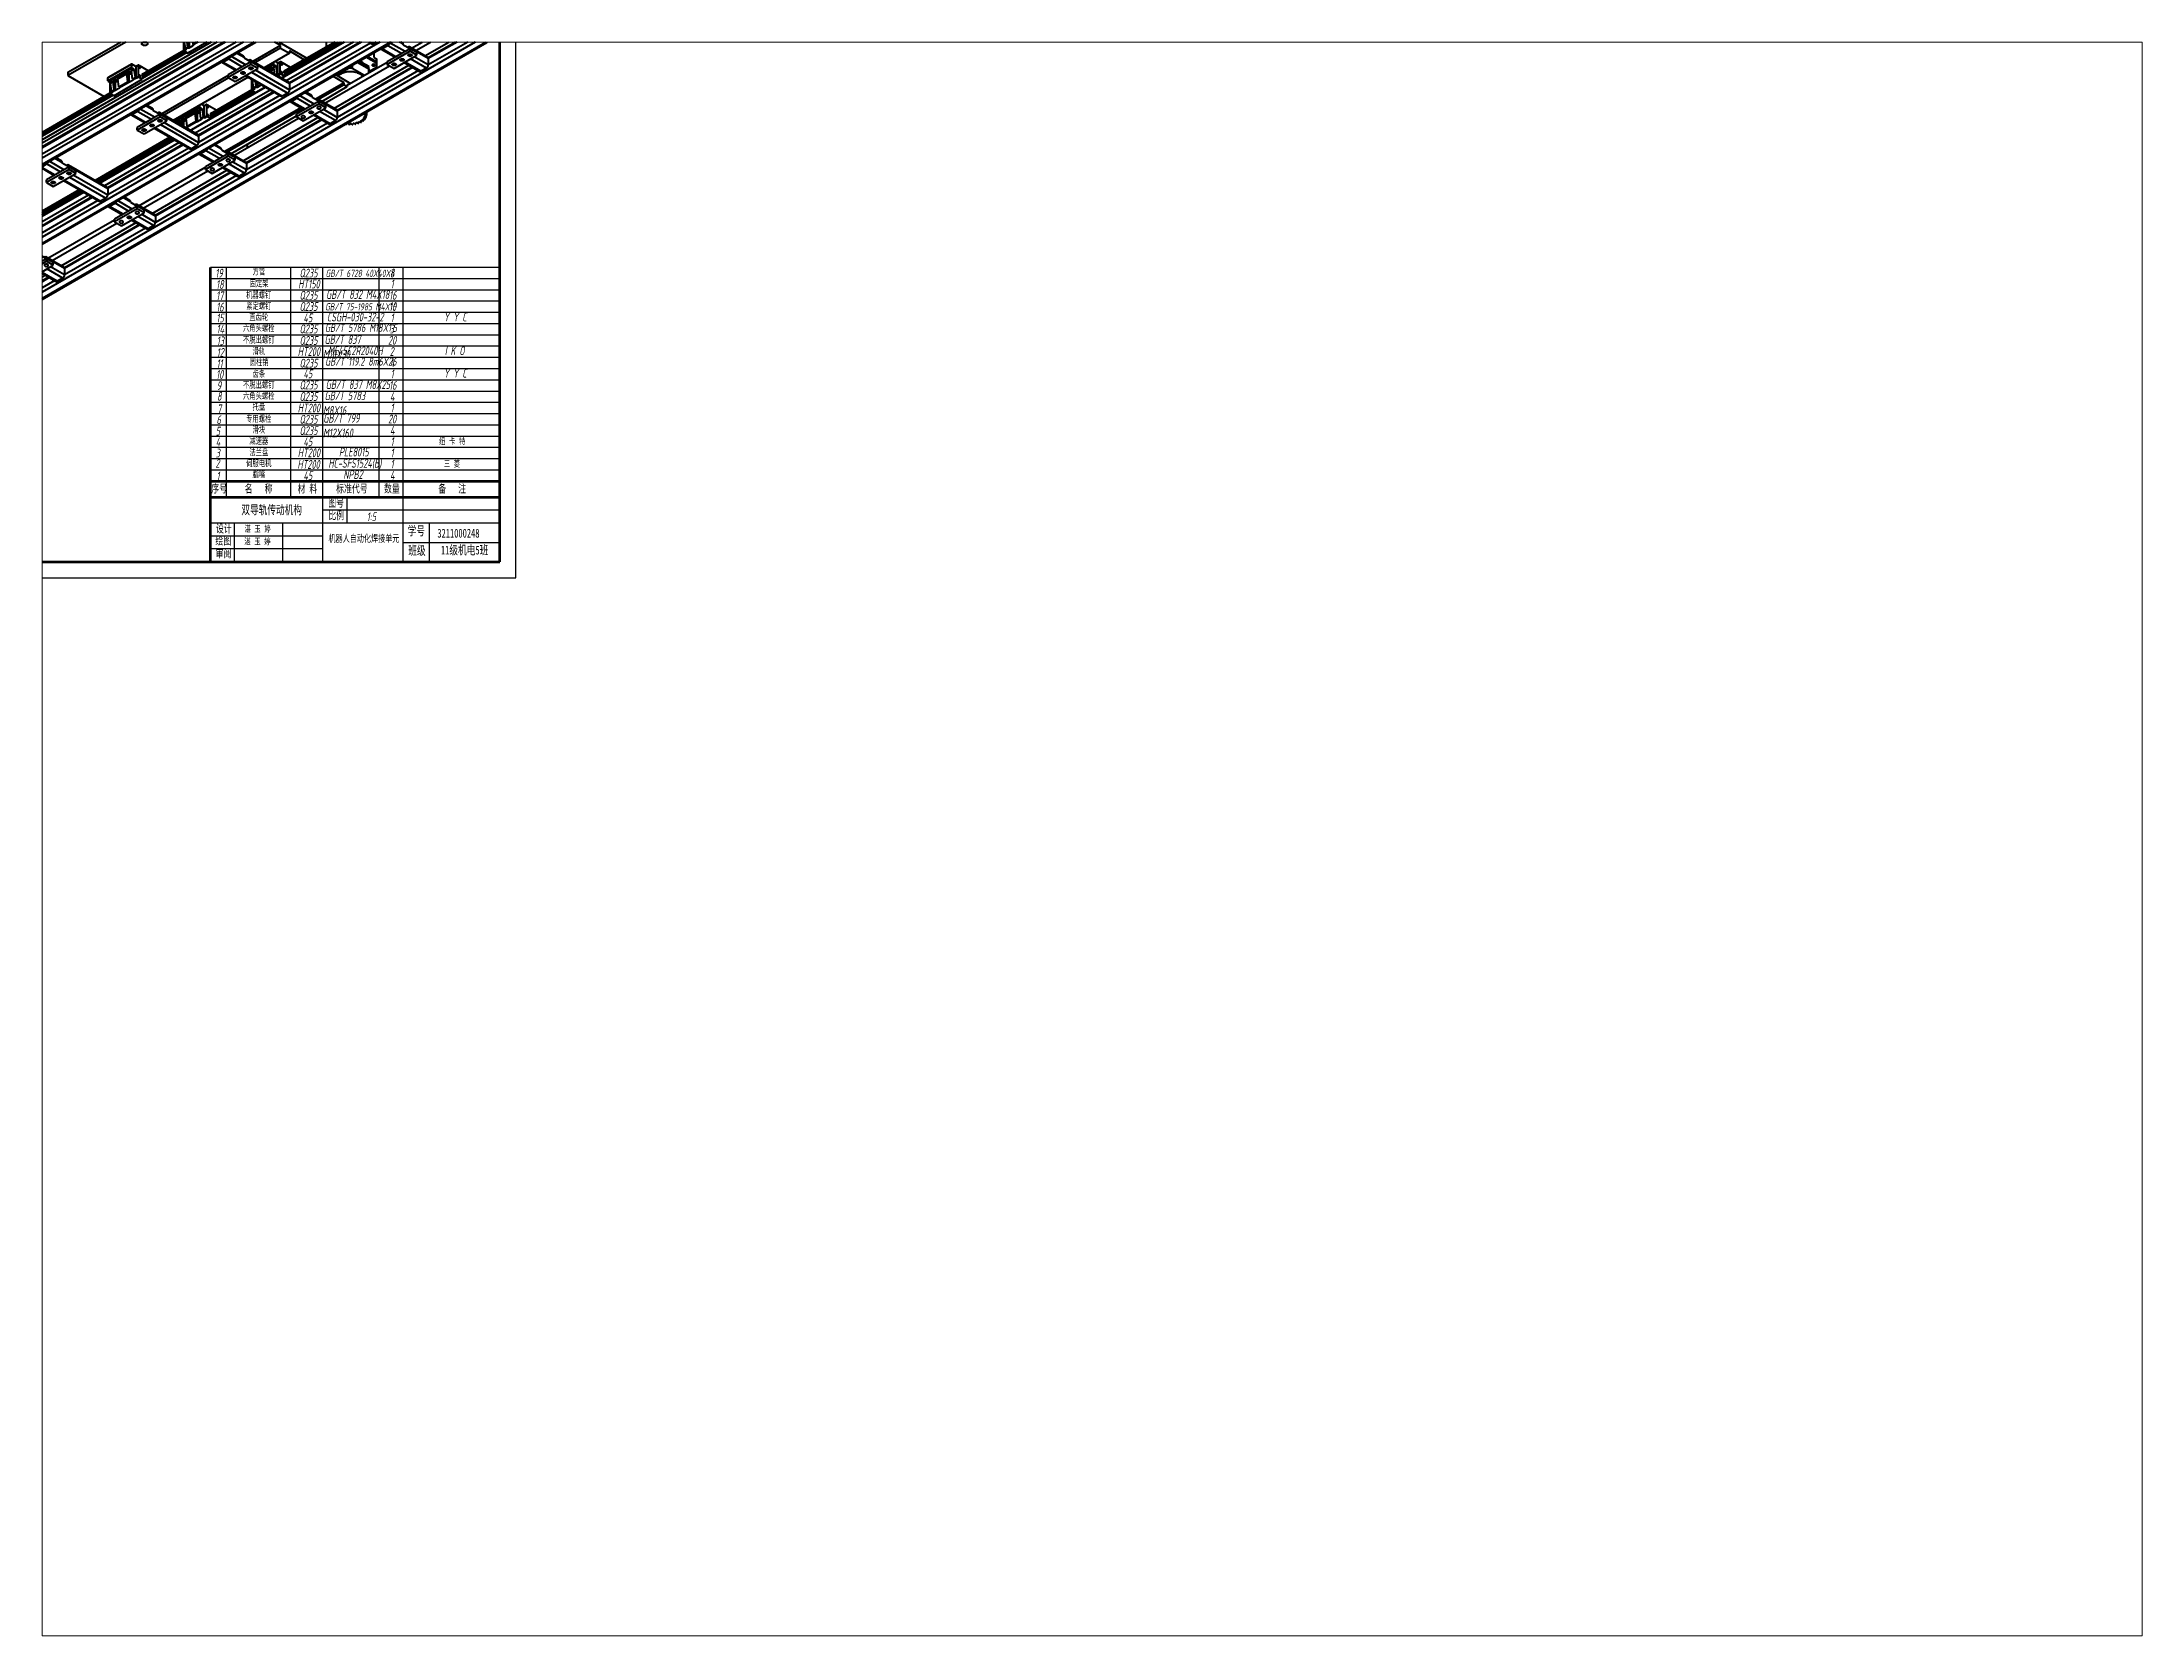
# Paper-space layout '布局2' of a CAD drawing. Header units: millimetres. Extents: x 26 to 231, y 20 to 176.
# The model-space entities are those that its viewports show. They can reach past a viewport. Long polylines and large blocks are cut down to what shows.
import ezdxf

# ---------------------------------------------------------------- set-up
doc = ezdxf.new("R2010")
doc.units = ezdxf.units.MM
doc.layers.get('0').update_dxf_attribs({"lineweight": 50})
doc.layers.add('xishixian', color=7, linetype='Continuous')
doc.layers.add('zushixian', color=7, linetype='Continuous', lineweight=70)
doc.layers.add('轮廓实线层', color=7, linetype='Continuous', lineweight=40)
doc.styles.add('abc123', font='gbeitc.shx', dxfattribs={"width": 0.7})
doc.styles.add('HZ', font='SIMFANG.TTF', dxfattribs={"width": 0.7, "height": 3.5})
doc.styles.add('xuhao', font='gbeitc.shx', dxfattribs={"width": 0.7, "height": 5.5})
doc.styles.add('中文', font='hyswlongfangsong.ttf', dxfattribs={"width": 0.7, "height": 3.5})
doc.styles.add('名称', font='', dxfattribs={"width": 0.7, "height": 4})
doc.styles.get('名称').set_extended_font_data('STFangsong')

psp = doc.layouts.new('布局2')

msp = doc.modelspace()

# ---------------------------------------------------------------- texts
at = {"lineweight": 35, "attachment_point": 1}
for s, width, gutter_width, insert, char_height, style in [('19', 4.5864, 27.5, (-187.32, 191.79), 5.5, 'xuhao'), ('18', 4.5864, 27.5, (-186.85, 184.74), 5.5, 'xuhao'), ('\\pi4.626;HT150', 20, 20, (-140.35, 185.03), 5.5, 'xuhao'), ('\\pi5.4281;Q235', 20, 20, (-140.35, 191.84), 5.5, 'xuhao'), ('\\pi1.6516;GB/T 6728 40X40X4', 35, 12.5, (-120.35, 191.16), 4.5, 'xuhao'), ('\\pi6.6177;8', 15, 20, (-85.35, 191.83), 5.5, 'xuhao'), ('\\pi7.099;1', 15, 20, (-85.35, 185.02), 5.5, 'xuhao'), ('17', 3.7983, 27.5, (-186.8, 177.71), 5.5, 'xuhao'), ('16', 5.2543, 27.5, (-186.76, 170.67), 5.5, 'xuhao'), ('\\pi5.4281;Q235', 20, 20, (-140.35, 178), 5.5, 'xuhao'), ('\\pi5.4281;Q235', 20, 20, (-140.35, 171.02), 5.5, 'xuhao'), ('\\pi1.3891;GB/T 75-1985 M4X16', 35, 12.5, (-120.35, 170.35), 4.5, 'xuhao'), ('\\pi1.9396;GB/T 832 M4X18', 35, 12.5, (-120.35, 178.52), 5.5, 'xuhao'), ('\\pi6.1365;10', 15, 20, (-85.35, 171.02), 5.5, 'xuhao'), ('\\pi6.1766;16', 15, 20, (-85.35, 178.02), 5.5, 'xuhao'), ('15', 4.8845, 27.5, (-186.7, 163.84), 5.5, 'xuhao'), ('14', 3.5144, 27.5, (-186.56, 156.99), 5.5, 'xuhao'), ('\\pi5.4281;Q235', 20, 20, (-140.35, 157.09), 5.5, 'xuhao'), ('\\pi7.8344;45', 20, 20, (-140.35, 163.96), 5.5, 'xuhao'), ('\\pi1.2396;GB/T 5786 M18X1.5', 35, 12.5, (-120.35, 157.52), 5, 'xuhao'), ('\\pi2.501;CSGH-030-32-2', 35, 12.5, (-120.35, 164.52), 5.5, 'xuhao'), ('\\pi6.4974;3', 15, 20, (-85.35, 157.02), 5.5, 'xuhao'), ('\\pi7.099;1', 15, 20, (-85.35, 164.02), 5.5, 'xuhao'), ('\\pi25.188;Y Y C', 60, 12.5, (-70.35, 164.52), 5.5, 'xuhao'), ('13', 5.4067, 27.5, (-186.44, 149.68), 5.5, 'xuhao'), ('\\pi5.4281;Q235', 20, 20, (-140.35, 149.91), 5.5, 'xuhao'), ('\\pi1.0172;GB/T 837 M10X30', 35, 12.5, (-120.35, 150.52), 5.5, 'xuhao'), ('\\pi5.4948;20', 15, 20, (-85.35, 150.02), 5.5, 'xuhao'), ('11', 4.1567, 27.5, (-186.58, 135.41), 5.5, 'xuhao'), ('12', 4.4643, 27.5, (-186.46, 142.5), 5.5, 'xuhao'), ('\\pi4.3052;HT200', 20, 20, (-140.35, 143.01), 5.5, 'xuhao'), ('\\pi5.4281;Q235', 20, 20, (-140.35, 135.79), 5.5, 'xuhao'), ('\\pi1.349;GB/T 119.2 8m6X26', 35, 12.5, (-120.35, 136.52), 5, 'xuhao'), ('\\pi3.1427;ME45C2R2040H', 35, 12.5, (-120.35, 143.52), 5.5, 'xuhao'), ('\\pi6.5375;2', 15, 20, (-85.35, 143.02), 5.5, 'xuhao'), ('\\pi6.6979;4', 15, 20, (-85.35, 136.02), 5.5, 'xuhao'), ('\\pi25.789;I K O', 60, 12.5, (-70.35, 143.52), 5.5, 'xuhao'), ('10', 3.5212, 27.5, (-186.82, 128.75), 5.5, 'xuhao'), ('9', 3.7168, 27.5, (-186.39, 121.82), 5.5, 'xuhao'), ('\\pi5.4281;Q235', 20, 20, (-140.35, 122.21), 5.5, 'xuhao'), ('\\pi7.8344;45', 20, 20, (-140.35, 129.15), 5.5, 'xuhao'), ('\\pi1.7391;GB/T 837 M8X25', 35, 12.5, (-120.35, 122.52), 5.5, 'xuhao'), ('\\pi6.1766;16', 15, 20, (-85.35, 122.02), 5.5, 'xuhao'), ('\\pi7.099;1', 15, 20, (-85.35, 129.02), 5.5, 'xuhao'), ('\\pi25.188;Y Y C', 60, 12.5, (-70.35, 129.52), 5.5, 'xuhao'), ('8', 4.3874, 27.5, (-186.29, 115.17), 5.5, 'xuhao'), ('7', 5.9379, 27.5, (-186.19, 107.37), 5.5, 'xuhao'), ('\\pi4.3052;HT200', 20, 20, (-140.35, 107.89), 5.5, 'xuhao'), ('\\pi5.4281;Q235', 20, 20, (-140.35, 115.05), 5.5, 'xuhao'), ('\\pi1.0573;GB/T 5783 M8X16', 35, 12.5, (-120.35, 115.52), 5.5, 'xuhao'), ('\\pi6.6979;4', 15, 20, (-85.35, 115.02), 5.5, 'xuhao'), ('\\pi7.099;1', 15, 20, (-85.35, 108.02), 5.5, 'xuhao'), ('5 ', 6.1489, 27.5, (-187.07, 93.52), 5.5, 'xuhao'), ('6', 3.6583, 27.5, (-186.59, 100.6), 5.5, 'xuhao'), ('\\pi5.4281;Q235', 20, 20, (-140.35, 100.88), 5.5, 'xuhao'), ('\\pi5.4281;Q235', 20, 20, (-140.35, 93.83), 5.5, 'xuhao'), ('\\pi0.2151;GB/T 799 M12X160', 35, 12.5, (-120.35, 101.52), 5.5, 'xuhao'), ('\\pi5.4948;20', 15, 20, (-85.35, 101.02), 5.5, 'xuhao'), ('\\pi6.6979;4', 15, 20, (-85.35, 94.02), 5.5, 'xuhao'), ('3', 5.4329, 27.5, (-187.15, 79.87), 5.5, 'xuhao'), ('4', 5.3185, 27.5, (-187.08, 86.86), 5.5, 'xuhao'), ('\\pi4.3052;HT200', 20, 20, (-140.35, 80.04), 5.5, 'xuhao'), ('\\pi7.8344;45', 20, 20, (-140.35, 86.89), 5.5, 'xuhao'), ('\\pi9.9604;PLE8015', 35, 12.5, (-120.35, 80.52), 5.5, 'xuhao'), ('\\pi7.099;1', 15, 20, (-85.35, 87.02), 5.5, 'xuhao'), ('\\pi7.099;1', 15, 20, (-85.35, 80.02), 5.5, 'xuhao'), ('2', 10, 27.5, (-187.23, 73.52), 5.5, 'xuhao'), ('1', 6.394, 27.5, (-186.57, 65.63), 5.5, 'xuhao'), ('HT200', 12.3741, 20, (-136.24, 72.8), 5.5, 'xuhao'), ('\\pi7.8344;45', 20, 20, (-140.35, 65.84), 5.5, 'xuhao'), ('\\pi3.3833;HC-SFS1524(B)', 35, 12.5, (-120.35, 73.52), 5.5, 'xuhao'), ('\\pi12.687;NPB2', 35, 12.5, (-120.35, 66.52), 5.5, 'xuhao'), ('\\pi6.6979;4', 15, 20, (-85.35, 66.02), 5.5, 'xuhao'), ('\\pi7.099;1', 15, 20, (-85.35, 73.02), 5.5, 'xuhao'), ('1:5', 12.6668, 20, (-93.1, 40.28), 5.5, 'xuhao'), ('3211000248', 32.0608, 20, (-49.16, 30.05), 5.5, '名称'), ('\\pi4.7893;{\\fSimSun|b0|i0|c134|p2;11级机电5班}', 38.8172, 20, (-51.72, 19.54), 5.5, '中文')]:
    msp.add_mtext_dynamic_manual_height_columns(s, width=width, gutter_width=gutter_width, heights=[0], dxfattribs=dict(at, insert=insert, char_height=char_height, style=style))
at = {"attachment_point": 1}
for s, width, gutter_width, heights, insert, char_height, style in [('\\pi14.384;{\\fSimSun|b0|i0|c134|p2;固定架}', 40, 20, [7], (-180.35, 184.67), 4, 'abc123'), ('\\pi16.212;{\\fSimSun|b0|i0|c134|p2;方管}', 40, 20, [7], (-180.35, 192.15), 4, 'abc123'), ('\\pi12.191;{\\fSimSun|b0|i0|c134|p2;机器螺钉}', 40, 20, [7], (-180.35, 177.59), 4, 'abc123'), ('\\pi12.238;{\\fSimSun|b0|i0|c134|p2;紧定螺钉}', 40, 20, [7], (-180.35, 170.69), 4, 'abc123'), ('\\pi10.216;{\\fSimSun|b0|i0|c134|p2;六角头螺栓}', 40, 20, [0], (-180.35, 156.95), 4, 'abc123'), ('\\pi14.19;{\\fSimSun|b0|i0|c134|p2;直齿轮}', 40, 20, [7], (-180.35, 163.8), 4, 'abc123'), ('\\pi10.239;{\\fSimSun|b0|i0|c134|p2;不脱出螺钉}', 40, 20, [0], (-180.35, 149.64), 4, 'abc123'), ('\\pi14.408;{\\fSimSun|b0|i0|c134|p2;圆柱销}', 40, 20, [0], (-180.35, 135.65), 4, 'abc123'), ('\\pi16.189;{\\fSimSun|b0|i0|c134|p2;滑轨}', 40, 20, [0], (-180.35, 142.53), 4, 'abc123'), ('\\pi10.239;{\\fSimSun|b0|i0|c134|p2;不脱出螺钉}', 40, 20, [0], (-180.35, 121.61), 4, 'abc123'), ('\\pi16.197;{\\fSimSun|b0|i0|c134|p2;齿条}', 40, 20, [0], (-180.35, 128.44), 4, 'abc123'), ('\\pi10.216;{\\fSimSun|b0|i0|c134|p2;六角头螺栓}', 40, 20, [7], (-180.35, 114.72), 4, 'abc123'), ('\\pi16.197;{\\fSimSun|b0|i0|c134|p2;托盘}', 40, 20, [0], (-180.35, 107.94), 4, 'abc123'), ('\\pi12.207;{\\fSimSun|b0|i0|c134|p2;专用螺栓}', 40, 20, [7], (-180.35, 100.53), 4, 'abc123'), ('\\pi16.166;{\\fSimSun|b0|i0|c134|p2;滑块}', 40, 20, [0], (-180.35, 93.7), 4, 'abc123'), ('\\pi14.19;{\\fSimSun|b0|i0|c134|p2;减速器}', 40, 20, [0], (-180.35, 86.73), 4, 'abc123'), ('\\pi14.198;{\\fSimSun|b0|i0|c134|p2;法兰盘}', 40, 20, [0], (-180.35, 79.62), 4, 'abc123'), ('\\pi22.253;{\\fSimSun|b0|i0|c134|p2;纽 卡 特}', 60, 12.5, [0], (-70.35, 86.5), 4, 'abc123'), ('\\pi12.207;{\\fSimSun|b0|i0|c134|p2;伺服电机}', 40, 20, [0], (-180.35, 72.8), 4, 'abc123'), ('\\pi16.204;{\\fSimSun|b0|i0|c134|p2;脂嘴}', 40, 27.5, [0], (-180.35, 65.96), 4, 'abc123'), ('\\pi25.186;{\\fSimSun|b0|i0|c134|p2;三 菱}', 60, 12.5, [0], (-70.35, 72.54), 4, 'abc123'), ('\\pi11.834;{\\fSimSun|b0|i0|c134|p2;双导轨传动机构}', 61.4194, 12.5, [0], (-182.96, 44.56), 5.5, 'abc123'), ('湛 玉 婷', 15.4379, 20, [0], (-169.17, 32.09), 4, 'HZ'), ('\\pi1.5596;{\\fSimSun|b0|i0|c134|p2;机器人自动化焊接单元}', 47.5866, 20, [0], (-118.46, 26.3), 4.5, '名称'), ('学号', 15.2481, 20, [0], (-67.61, 31.46), 5.5, '名称'), ('湛 玉 婷', 15.4379, 20, [0], (-169.33, 24.23), 4, 'HZ'), ('班级', 11.1522, 20, [0], (-67.29, 19.28), 5.5, '名称')]:
    msp.add_mtext_dynamic_manual_height_columns(s, width=width, gutter_width=gutter_width, heights=heights, dxfattribs=dict(at, insert=insert, char_height=char_height, style=style))
at = {"layer": 'xishixian', "char_height": 5, "attachment_point": 1, "style": 'HZ'}
for s, insert, width in [('\\pi0.53514;序号', (-190.35, 57.52), 10), ('名   称', (-169.02, 57.52), 40), ('\\pi4.2014;材 料', (-140.35, 57.52), 20), ('\\pi8.1919;标准代号', (-120.35, 57.52), 35), ('\\pi2.9973;数量', (-85.35, 57.52), 15), ('备   注', (-48.59, 57.52), 45), ('\\pi3.3378;图号', (-120.42, 48.74), 15), ('\\pi3.5176;比例', (-120.52, 40.89), 15), ('\\pi2.9027;设计', (-189.82, 32.65), 15), ('\\pi3.0824;绘图', (-190.35, 25.12), 15), ('\\pi3.2432;审阅', (-190.35, 17.19), 15)]:
    msp.add_mtext(s, dxfattribs=dict(at, insert=insert, width=width))

# ---------------------------------------------------------------- linework, layer by layer
msp.add_line((-190.35, 9.52), (-10.35, 9.52))
at = {"layer": 'xishixian'}
for p, q in [((-0.35, -0.48), (-0.35, 593.52)), ((-10.35, 192.52), (-190.35, 192.52)), ((-10.35, 185.52), (-190.35, 185.52)), ((-180.35, 49.52), (-180.35, 192.52)), ((-140.35, 49.52), (-140.35, 192.52)), ((-120.35, 49.52), (-120.35, 192.52)), ((-85.35, 49.52), (-85.35, 192.52)), ((-70.35, 49.52), (-70.35, 192.52)), ((-10.35, 178.52), (-190.35, 178.52)), ((-10.35, 171.52), (-190.35, 171.52)), ((-10.35, 164.52), (-190.35, 164.52)), ((-10.35, 157.52), (-190.35, 157.52)), ((-10.35, 150.52), (-190.35, 150.52)), ((-10.35, 143.52), (-190.35, 143.52)), ((-10.35, 136.52), (-190.35, 136.52)), ((-10.35, 129.52), (-190.35, 129.52)), ((-10.35, 122.52), (-190.35, 122.52)), ((-10.35, 115.52), (-190.35, 115.52)), ((-10.35, 108.52), (-190.35, 108.52)), ((-10.35, 101.52), (-190.35, 101.52)), ((-10.35, 94.52), (-190.35, 94.52)), ((-10.35, 87.52), (-190.35, 87.52)), ((-10.35, 80.52), (-190.35, 80.52)), ((-10.35, 73.52), (-190.35, 73.52)), ((-10.35, 66.52), (-190.35, 66.52)), ((-120.35, 9.52), (-120.35, 49.52)), ((-10.35, 41.52), (-120.35, 41.52)), ((-105.35, 33.52), (-105.35, 49.52)), ((-70.35, 9.52), (-70.35, 49.52)), ((-10.35, 33.52), (-190.35, 33.52)), ((-175.35, 9.52), (-175.35, 33.52)), ((-145.35, 9.52), (-145.35, 33.52)), ((-54.07, 9.52), (-54.07, 33.52)), ((-120.35, 25.52), (-190.35, 25.52)), ((-120.35, 17.52), (-190.35, 17.52)), ((-70.35, 21.52), (-10.35, 21.52)), ((-10.35, 9.52), (-190.35, 9.52)), ((-841.35, -0.48), (-0.35, -0.48))]:
    msp.add_line(p, q, dxfattribs=at)
at = {"layer": 'zushixian'}
for p, q in [((-10.35, 9.52), (-10.35, 583.52)), ((-190.35, 9.52), (-190.35, 192.52)), ((-10.35, 59.52), (-190.35, 59.52)), ((-10.35, 49.52), (-190.35, 49.52)), ((-816.35, 9.52), (-10.35, 9.52)), ((-190.35, 9.52), (-175.35, 9.52))]:
    msp.add_line(p, q, dxfattribs=at)
at = {"layer": '轮廓实线层', "color": 7, "linetype": 'Continuous', "lineweight": 40}
for p, q in [((-97.28, 386.29), (-385.78, 219.75)), ((-97.28, 384.17), (-385.78, 217.62)), ((-95.87, 382.05), (-384.37, 215.5)), ((-95.54, 382.78), (-384.04, 216.23)), ((-96.49, 391.3), (-186.83, 339.15)), ((-96.29, 388.99), (-186.83, 336.72)), ((-96.57, 388.83), (-186.83, 336.72)), ((-96.57, 390.13), (-186.82, 338.03)), ((-96.29, 389.64), (-186.48, 337.58)), ((-95.87, 389.4), (-186.27, 337.21)), ((-95.87, 378.13), (-384.37, 211.58)), ((-94.74, 376.17), (-383.24, 209.62)), ((-91.34, 374.21), (-379.84, 207.66)), ((-379.04, 207.58), (-90.54, 374.13)), ((-279.04, 313.95), (-197.01, 361.3)), ((-197.01, 359.34), (-279.04, 311.99)), ((-65.21, 328.97), (-23.53, 353.03)), ((-52.31, 351.68), (-340.81, 185.13)), ((-48.92, 349.72), (-337.42, 183.17)), ((-336.62, 183.09), (-48.12, 349.64)), ((-336.62, 183.09), (-48.12, 349.64)), ((-193.62, 345.46), (-208.18, 337.05)), ((-193.62, 343.66), (-208.18, 335.25)), ((-193.54, 345.64), (-208.1, 337.23)), ((-193.34, 343.17), (-207.9, 334.76)), ((-196.9, 339.92), (-202.27, 336.82)), ((-195.67, 339.21), (-196.9, 339.92)), ((-193.36, 340.22), (-195.1, 339.21)), ((-193.51, 341.29), (-192.82, 336.37)), ((-192.02, 342.14), (-191.33, 337.22)), ((-190.89, 337.03), (-190.89, 343.88)), ((-189.33, 337.92), (-189.33, 344.78)), ((-118.17, 329.8), (-118.17, 341.09)), ((-112.18, 344.55), (-89.88, 331.68)), ((-106.86, 336.33), (-106.86, 341.48)), ((-62.59, 327.46), (-25.16, 349.07)), ((-56.93, 324.19), (-25.16, 342.53)), ((-23.41, 341.14), (-54.96, 322.93)), ((-23.41, 341.14), (-54.96, 322.93)), ((-25.16, 342.53), (-16.67, 337.64)), ((-23.74, 340.41), (-23.74, 336.49)), ((-23.18, 340.09), (-23.18, 336.17)), ((-19.22, 339.11), (-22.61, 341.07)), ((-19.22, 338.45), (-22.61, 340.41)), ((-16.67, 337.64), (-16.67, 344.17)), ((-22.61, 334.53), (-311.11, 167.99)), ((-19.22, 332.57), (-307.72, 166.03)), ((-306.92, 165.95), (-18.42, 332.49)), ((-306.92, 165.95), (-18.42, 332.49)), ((-206.97, 327.52), (-232.79, 312.61)), ((-206.13, 326.89), (-232.78, 311.5)), ((-208.18, 335.25), (-208.18, 337.05)), ((-206.87, 334.17), (-207.9, 334.76)), ((-207.01, 327.72), (-207.01, 334.25)), ((-205.38, 335.02), (-206.87, 334.17)), ((-205.17, 328.13), (-206.73, 327.23)), ((-206.73, 327.23), (-204.51, 325.95)), ((-205.1, 334.59), (-206.59, 333.74)), ((-205.9, 328.81), (-206.59, 333.74)), ((-204.41, 329.67), (-205.9, 328.81)), ((-204.13, 329.24), (-205.62, 328.38)), ((-205.17, 328.13), (-205.62, 328.38)), ((-204.15, 334.32), (-205.38, 335.02)), ((-204.41, 329.67), (-205.1, 334.59)), ((-186.83, 336.15), (-204.51, 325.95)), ((-204.15, 329.25), (-204.15, 334.32)), ((-204.13, 329.24), (-204.15, 329.25)), ((-201.84, 335.32), (-203.59, 334.32)), ((-203.59, 334.32), (-203.59, 329.25)), ((-203.59, 329.25), (-201.04, 330.72)), ((-196.62, 339.49), (-201.99, 336.39)), ((-201.99, 336.39), (-201.3, 331.47)), ((-195.93, 334.57), (-201.3, 331.47)), ((-201.04, 331.05), (-201.02, 331.04)), ((-195.65, 334.14), (-201.02, 331.04)), ((-195.93, 334.57), (-196.62, 339.49)), ((-195.67, 334.15), (-195.67, 339.21)), ((-195.65, 334.14), (-195.67, 334.15)), ((-195.1, 339.21), (-195.1, 334.15)), ((-195.1, 334.15), (-192.56, 335.62)), ((-191.33, 337.22), (-192.82, 336.37)), ((-192.56, 335.95), (-192.54, 335.94)), ((-191.05, 336.79), (-192.54, 335.94)), ((-191.05, 336.79), (-190.61, 336.54)), ((-190.89, 337.03), (-189.33, 337.92)), ((-189.05, 337.43), (-190.61, 336.54)), ((-189.05, 337.43), (-186.83, 336.15)), ((-188.39, 338.18), (-188.26, 338.3)), ((-188.33, 338.45), (-188.27, 338.54)), ((-188.28, 338.19), (-188.12, 338.28)), ((-188.22, 338.14), (-187.99, 338.23)), ((-188.22, 338.12), (-188.09, 338.17)), ((-188.19, 337.88), (-188.07, 337.86)), ((-187.95, 338.17), (-187.96, 338.21)), ((-186.83, 338.11), (-186.83, 339.09)), ((-186.83, 336.15), (-186.83, 336.8)), ((-146.81, 330.68), (-164.06, 320.72)), ((-146.81, 329.05), (-162.65, 319.91)), ((-146.81, 330.68), (-156.31, 336.17)), ((-154.89, 336.98), (-130.31, 322.79)), ((-146.81, 329.05), (-146.81, 330.68)), ((-146.81, 329.05), (-141.15, 325.78)), ((-99.45, 337.2), (-146.03, 310.31)), ((-102.4, 338.9), (-144.4, 314.66)), ((-144.4, 313.54), (-101.43, 338.35)), ((-144.4, 312.23), (-100.3, 337.69)), ((-144.4, 312.23), (-100.3, 337.69)), ((-144.06, 313.08), (-100.86, 338.02)), ((-143.84, 312.72), (-100.44, 337.77)), ((-96.62, 335.57), (-143.2, 308.68)), ((-141.1, 327.18), (-141.25, 327.09)), ((-141.25, 327.09), (-141.15, 326.92)), ((-94.54, 334.37), (-141.22, 307.42)), ((-94.54, 334.37), (-141.22, 307.42)), ((-141, 327), (-141.15, 326.92)), ((-141.15, 326.92), (-141.15, 325.78)), ((-141, 327), (-141.1, 327.18)), ((-132, 321.81), (-141, 327)), ((-85.69, 333.72), (-89.08, 331.76)), ((-84.55, 339.6), (-84.55, 335.68)), ((-84.22, 328.41), (-75.41, 323.32)), ((-83.42, 329.14), (-80.03, 331.1)), ((-80.03, 330.45), (-83.42, 328.49)), ((-74.94, 323.59), (-83.42, 328.49)), ((-66.17, 327.02), (-80.31, 318.86)), ((-71.54, 325.55), (-80.03, 330.45)), ((-70.74, 332.16), (-74.57, 334.37)), ((-66.17, 328.65), (-71.54, 325.55)), ((-70.41, 331.1), (-70.41, 331.43)), ((-70.41, 331.1), (-66.17, 328.66)), ((-67.3, 329.64), (-67.58, 329.47)), ((-55.19, 323.18), (-66.5, 329.71)), ((-66.17, 328.66), (-66.17, 328.98)), ((-54.86, 322.45), (-66.17, 328.98)), ((-66.17, 327.02), (-66.17, 328.65)), ((-61.93, 326.21), (-66.17, 328.65)), ((-61.93, 324.57), (-66.17, 327.02)), ((-22.61, 335.19), (-19.22, 333.23)), ((-22.61, 334.53), (-19.22, 332.57)), ((-18.65, 333.55), (-18.65, 337.47)), ((-18.09, 336.82), (-16.67, 337.64)), ((-18.09, 333.23), (-18.09, 337.15)), ((-279.04, 313.95), (-279.04, 311.99)), ((-254.15, 310.52), (-239.58, 318.93)), ((-254.15, 308.72), (-239.58, 317.13)), ((-239.5, 319.11), (-254.06, 310.7)), ((-253.86, 308.23), (-239.3, 316.64)), ((-241.06, 312.68), (-239.32, 313.69)), ((-239.75, 315.19), (-238.26, 316.04)), ((-239.58, 318.93), (-239.58, 317.13)), ((-239.47, 314.75), (-237.98, 315.61)), ((-238.78, 309.83), (-239.47, 314.75)), ((-236.68, 317.58), (-239.3, 319.09)), ((-239.3, 316.64), (-238.26, 316.04)), ((-237.98, 315.61), (-237.29, 310.69)), ((-235.29, 318.25), (-236.85, 317.35)), ((-236.85, 317.35), (-236.85, 310.49)), ((-235.21, 318.43), (-236.77, 317.53)), ((-235.29, 318.25), (-235.29, 311.39)), ((-235.01, 318.41), (-228.88, 314.87)), ((-234.26, 317.54), (-234.14, 317.66)), ((-234.2, 317.51), (-234.05, 317.61)), ((-234.15, 317.75), (-234.11, 317.8)), ((-234.15, 317.4), (-234.05, 317.43)), ((-233.97, 317.69), (-234.03, 317.77)), ((-234.01, 317.41), (-233.88, 317.44)), ((-233.87, 317.49), (-233.9, 317.57)), ((-205, 326.23), (-232.79, 310.19)), ((-205, 326.23), (-232.79, 310.19)), ((-205.57, 326.56), (-232.45, 311.04)), ((-205.14, 326.31), (-232.23, 310.68)), ((-183.22, 320.25), (-174.4, 315.16)), ((-182.42, 320.98), (-179.02, 322.94)), ((-179.02, 322.29), (-182.42, 320.33)), ((-182.42, 320.33), (-173.93, 315.43)), ((-165.16, 318.86), (-179.31, 310.69)), ((-173.93, 315.43), (-179.31, 312.33)), ((-179.02, 322.29), (-170.54, 317.39)), ((-175.06, 308.24), (-160.92, 316.41)), ((-170.54, 317.39), (-173.93, 315.43)), ((-169.74, 324), (-173.56, 326.21)), ((-165.16, 320.49), (-170.54, 317.39)), ((-169.41, 322.94), (-169.41, 323.27)), ((-169.41, 322.94), (-165.16, 320.49)), ((-166.3, 321.47), (-166.58, 321.31)), ((-141.45, 307.67), (-165.5, 321.55)), ((-165.16, 320.49), (-165.16, 320.82)), ((-165.16, 320.82), (-141.12, 306.94)), ((-165.16, 318.86), (-165.16, 320.49)), ((-160.92, 318.04), (-165.16, 320.49)), ((-160.92, 316.41), (-165.16, 318.86)), ((-160.92, 316.41), (-160.92, 318.04)), ((-141.15, 325.78), (-156.99, 316.64)), ((-153.24, 314.72), (-154.47, 315.43)), ((-150.93, 315.73), (-152.68, 314.72)), ((-149.87, 318.08), (-151.36, 317.23)), ((-151.19, 319.99), (-151.19, 319.17)), ((-149.59, 317.65), (-151.08, 316.8)), ((-151.08, 316.8), (-150.53, 312.91)), ((-150.91, 318.68), (-149.87, 318.08)), ((-148.3, 319.62), (-150.06, 320.64)), ((-149.59, 317.65), (-148.9, 312.73)), ((-146.91, 320.29), (-148.46, 319.39)), ((-148.46, 312.53), (-148.46, 319.39)), ((-146.82, 320.47), (-148.38, 319.57)), ((-146.91, 313.43), (-146.91, 320.29)), ((-140.64, 317), (-146.62, 320.45)), ((-145.96, 313.69), (-145.84, 313.8)), ((-145.92, 319.45), (-145.79, 319.57)), ((-145.9, 313.95), (-145.84, 314.05)), ((-145.86, 319.72), (-145.8, 319.81)), ((-145.86, 313.69), (-145.7, 313.79)), ((-145.81, 319.46), (-145.65, 319.55)), ((-145.79, 313.65), (-145.57, 313.74)), ((-145.79, 313.63), (-145.66, 313.68)), ((-145.75, 319.41), (-145.52, 319.5)), ((-145.74, 319.4), (-145.62, 319.44)), ((-145.72, 319.15), (-145.59, 319.13)), ((-145.52, 313.68), (-145.54, 313.72)), ((-145.48, 319.44), (-145.49, 319.48)), ((-144.4, 313.62), (-144.4, 314.6)), ((-141, 316.87), (-141.85, 316.38)), ((-119.16, 294.8), (-78.9, 318.04)), ((-113.5, 291.54), (-66.92, 318.42)), ((-112.02, 312.23), (-104.51, 316.57)), ((-64.84, 317.23), (-111.53, 290.28)), ((-64.84, 317.23), (-111.53, 290.28)), ((-105.23, 305.86), (-80.31, 320.25)), ((-104.51, 317.08), (-104.51, 316.57)), ((-102.13, 318.46), (-102.13, 316.57)), ((-102.13, 316.57), (-94.41, 312.11)), ((-99.03, 320.25), (-91.78, 316.07)), ((-91.89, 316.7), (-98.53, 320.53)), ((-91.89, 317.52), (-97.83, 320.94)), ((-86.94, 319.56), (-93.58, 323.39)), ((-86.94, 320.38), (-92.88, 323.8)), ((-91.89, 316.7), (-91.89, 317.52)), ((-91.82, 316.09), (-91.82, 316.77)), ((-91.78, 316.07), (-91.78, 313.63)), ((-91.72, 314.48), (-86.94, 317.24)), ((-91.72, 313.66), (-91.72, 315.38)), ((-88.47, 323.22), (-88.47, 326.34)), ((-88.47, 323.22), (-86.94, 322.34)), ((-86.94, 322.34), (-86.94, 320.38)), ((-86.94, 319.56), (-86.94, 320.38)), ((-86.82, 319.22), (-86.82, 321.18)), ((-86.82, 318.4), (-86.82, 319.22)), ((-74.94, 323.59), (-80.31, 320.49)), ((-80.31, 318.86), (-80.31, 320.49)), ((-80.31, 318.86), (-76.07, 316.41)), ((-76.07, 316.41), (-61.93, 324.57)), ((-71.54, 325.55), (-74.94, 323.59)), ((-69.75, 320.06), (-60.18, 314.53)), ((-61.93, 324.57), (-61.93, 326.21)), ((-55.99, 316.57), (-59.38, 314.61)), ((-54.86, 322.45), (-54.86, 318.53)), ((-252.93, 300.99), (-384.99, 224.75)), ((-279.04, 311.99), (-256.45, 298.95)), ((-254.15, 308.72), (-254.15, 310.52)), ((-252.83, 307.63), (-253.86, 308.23)), ((-252.97, 307.72), (-252.97, 301.18)), ((-252.83, 307.63), (-251.34, 308.49)), ((-251.13, 301.59), (-252.69, 300.69)), ((-250.47, 299.41), (-252.69, 300.69)), ((-252.55, 307.2), (-251.06, 308.06)), ((-251.86, 302.28), (-252.55, 307.2)), ((-251.86, 302.28), (-250.37, 303.14)), ((-251.58, 301.85), (-250.09, 302.71)), ((-251.13, 301.59), (-251.58, 301.85)), ((-250.12, 307.78), (-251.34, 308.49)), ((-251.06, 308.06), (-250.37, 303.14)), ((-250.47, 299.41), (-232.79, 309.62)), ((-250.12, 302.72), (-250.12, 307.78)), ((-250.09, 302.71), (-250.12, 302.72)), ((-249.55, 307.78), (-247.8, 308.79)), ((-249.55, 307.78), (-249.55, 302.72)), ((-247, 304.19), (-249.55, 302.72)), ((-248.23, 310.29), (-242.86, 313.39)), ((-247.95, 309.86), (-242.58, 312.96)), ((-247.26, 304.93), (-247.95, 309.86)), ((-247.26, 304.93), (-241.89, 308.04)), ((-247, 304.52), (-246.98, 304.5)), ((-246.98, 304.5), (-241.61, 307.61)), ((-241.63, 312.68), (-242.86, 313.39)), ((-242.58, 312.96), (-241.89, 308.04)), ((-241.63, 307.62), (-241.63, 312.68)), ((-241.61, 307.61), (-241.63, 307.62)), ((-241.06, 312.68), (-241.06, 307.62)), ((-238.52, 309.09), (-241.06, 307.62)), ((-238.78, 309.83), (-237.29, 310.69)), ((-238.52, 309.41), (-238.5, 309.4)), ((-238.5, 309.4), (-237.01, 310.26)), ((-237.01, 310.26), (-236.57, 310)), ((-236.85, 310.49), (-235.29, 311.39)), ((-235.01, 310.9), (-236.57, 310)), ((-232.79, 309.62), (-235.01, 310.9)), ((-234.28, 311.64), (-234.16, 311.76)), ((-234.21, 311.61), (-234.07, 311.71)), ((-234.17, 311.85), (-234.12, 311.9)), ((-234.17, 311.51), (-234.07, 311.53)), ((-233.99, 311.79), (-234.05, 311.87)), ((-234.03, 311.51), (-233.9, 311.54)), ((-233.88, 311.59), (-233.92, 311.67)), ((-232.79, 312.56), (-232.79, 311.58)), ((-232.79, 310.27), (-232.79, 309.62)), ((-179.31, 311.92), (-220.63, 288.07)), ((-178.96, 310.49), (-219.22, 287.25)), ((-166.98, 310.87), (-213.56, 283.98)), ((-156.02, 304.55), (-202.6, 277.66)), ((-153.19, 302.91), (-199.77, 276.02)), ((-151.11, 301.71), (-197.79, 274.77)), ((-151.11, 301.71), (-197.79, 274.77)), ((-190.37, 285.7), (-162.58, 301.74)), ((-190.37, 285.7), (-162.58, 301.74)), ((-164.54, 303.03), (-190.36, 288.12)), ((-190.36, 287.01), (-163.71, 302.39)), ((-190.02, 286.55), (-163.14, 302.07)), ((-189.81, 286.18), (-162.72, 301.82)), ((-179.31, 310.69), (-179.31, 312.33)), ((-179.31, 310.69), (-175.06, 308.24)), ((-168.74, 311.89), (-146.45, 299.02)), ((-164.58, 303.23), (-164.58, 309.49)), ((-162.75, 303.63), (-164.3, 302.74)), ((-164.3, 302.74), (-162.08, 301.45)), ((-163.47, 304.32), (-164.16, 309.24)), ((-161.99, 305.18), (-163.47, 304.32)), ((-161.71, 304.75), (-163.19, 303.89)), ((-162.75, 303.63), (-163.19, 303.89)), ((-161.99, 305.18), (-162.41, 308.24)), ((-156.37, 304.75), (-162.08, 301.45)), ((-161.71, 304.75), (-161.73, 304.76)), ((-161.16, 304.76), (-158.78, 306.14)), ((-148.63, 312.3), (-148.18, 312.04)), ((-148.46, 312.53), (-146.91, 313.43)), ((-146.62, 312.94), (-148.18, 312.04)), ((-146.62, 312.94), (-144.4, 311.66)), ((-144.4, 311.66), (-146.38, 310.52)), ((-145.76, 313.39), (-145.64, 313.36)), ((-142.25, 301.06), (-145.65, 299.1)), ((-144.4, 311.66), (-144.4, 312.31)), ((-141.12, 306.94), (-141.12, 303.02)), ((-127.31, 299.51), (-131.13, 301.71)), ((-107.21, 307.5), (-124.93, 297.27)), ((-107.21, 306.19), (-123.05, 297.05)), ((-121.07, 295.9), (-105.23, 305.05)), ((-107.21, 307.5), (-114.16, 311.51)), ((-112.47, 312.49), (-103.11, 307.09)), ((-107.21, 306.19), (-107.21, 307.5)), ((-107.21, 306.19), (-105.23, 305.05)), ((-104.81, 306.11), (-105.23, 306.35)), ((-105.23, 306.35), (-105.23, 305.05)), ((-252.1, 300.35), (-385.07, 223.59)), ((-250.96, 299.7), (-385.07, 222.28)), ((-251.53, 300.03), (-384.79, 223.1)), ((-250.96, 299.7), (-384.79, 222.44)), ((-251.11, 299.78), (-384.37, 222.85)), ((-239.79, 287.59), (-230.97, 282.5)), ((-238.99, 288.32), (-235.59, 290.28)), ((-235.59, 289.63), (-238.99, 287.67)), ((-238.99, 287.67), (-230.5, 282.77)), ((-235.59, 289.63), (-227.11, 284.73)), ((-226.31, 291.34), (-230.13, 293.55)), ((-221.73, 287.83), (-227.11, 284.73)), ((-225.98, 290.28), (-225.98, 290.61)), ((-225.98, 290.28), (-221.73, 287.84)), ((-222.86, 288.82), (-223.15, 288.65)), ((-198.02, 275.02), (-222.06, 288.89)), ((-221.73, 287.84), (-221.73, 288.16)), ((-221.73, 288.16), (-197.69, 274.28)), ((-221.73, 286.2), (-221.73, 287.83)), ((-217.49, 285.39), (-221.73, 287.83)), ((-211.72, 284.23), (-197.15, 292.64)), ((-211.44, 283.74), (-196.87, 292.15)), ((-205.81, 285.79), (-200.43, 288.9)), ((-205.53, 285.36), (-200.15, 288.47)), ((-199.2, 288.19), (-200.43, 288.9)), ((-200.15, 288.47), (-199.46, 283.54)), ((-199.2, 283.13), (-199.2, 288.19)), ((-198.64, 288.19), (-196.89, 289.2)), ((-198.64, 288.19), (-198.64, 283.13)), ((-197.32, 290.69), (-195.84, 291.55)), ((-197.15, 293.45), (-197.15, 292.64)), ((-197.04, 290.26), (-195.56, 291.12)), ((-196.35, 285.34), (-197.04, 290.26)), ((-196.87, 292.15), (-195.84, 291.55)), ((-194.26, 293.09), (-196.02, 294.11)), ((-195.56, 291.12), (-194.87, 286.2)), ((-192.87, 293.76), (-194.42, 292.86)), ((-194.42, 292.86), (-194.42, 286)), ((-192.79, 293.94), (-194.34, 293.04)), ((-192.87, 293.76), (-192.87, 286.9)), ((-192.59, 293.92), (-186.45, 290.38)), ((-191.84, 293.05), (-191.71, 293.16)), ((-191.77, 293.02), (-191.62, 293.11)), ((-191.73, 293.25), (-191.68, 293.31)), ((-191.72, 292.91), (-191.62, 292.94)), ((-191.54, 293.19), (-191.61, 293.28)), ((-191.59, 292.92), (-191.46, 292.95)), ((-191.44, 292.99), (-191.48, 293.08)), ((-190.37, 288.07), (-190.37, 287.09)), ((-134.17, 291.93), (-181.5, 264.61)), ((-133.04, 291.28), (-179.62, 264.39)), ((-140.79, 295.76), (-131.97, 290.67)), ((-139.99, 296.49), (-136.6, 298.45)), ((-136.6, 297.79), (-139.99, 295.84)), ((-122.74, 296), (-136.88, 287.83)), ((-122.74, 294.37), (-136.88, 286.2)), ((-136.88, 286.2), (-136.88, 287.83)), ((-132.64, 283.75), (-118.5, 291.92)), ((-126.98, 298.45), (-126.98, 298.78)), ((-126.98, 298.45), (-122.74, 296)), ((-123.87, 296.98), (-124.15, 296.82)), ((-111.76, 290.53), (-123.07, 297.06)), ((-122.74, 296), (-122.74, 296.33)), ((-111.42, 289.79), (-122.74, 296.33)), ((-122.74, 294.37), (-122.74, 296)), ((-118.5, 293.55), (-122.74, 296)), ((-118.5, 291.92), (-122.74, 294.37)), ((-118.5, 291.92), (-118.5, 293.55)), ((-111.42, 289.79), (-111.42, 285.88)), ((-94.48, 288.35), (-94.48, 288.58)), ((-93.24, 288.26), (-94.48, 288.35)), ((-94.35, 287.76), (-93.19, 288.03)), ((-94.32, 287.37), (-94.32, 287.77)), ((-93.24, 288.26), (-93.24, 289.3)), ((-93.19, 288.03), (-93.19, 289.33)), ((-93.13, 287.11), (-93.13, 289.36)), ((-221.73, 286.2), (-235.87, 278.04)), ((-230.5, 282.77), (-235.87, 279.67)), ((-235.87, 278.04), (-235.87, 279.67)), ((-235.87, 278.04), (-231.63, 275.59)), ((-231.63, 275.59), (-217.49, 283.75)), ((-227.11, 284.73), (-230.5, 282.77)), ((-225.31, 279.24), (-203.02, 266.37)), ((-217.49, 283.75), (-221.73, 286.2)), ((-217.49, 283.75), (-217.49, 285.39)), ((-211.72, 284.23), (-211.72, 285.05)), ((-210.4, 283.14), (-211.44, 283.74)), ((-210.58, 283.25), (-210.55, 283.16)), ((-210.55, 283.22), (-210.55, 282.25)), ((-210.4, 283.14), (-208.92, 284)), ((-210.12, 282.71), (-208.64, 283.57)), ((-210.01, 281.94), (-210.12, 282.71)), ((-207.69, 283.29), (-208.92, 284)), ((-208.64, 283.57), (-208.27, 280.93)), ((-207.12, 283.29), (-205.38, 284.3)), ((-204.84, 280.44), (-205.53, 285.36)), ((-204.58, 279.7), (-205.35, 279.25)), ((-204.84, 280.44), (-199.46, 283.54)), ((-204.58, 280.02), (-204.56, 280.01)), ((-204.56, 280.01), (-199.18, 283.11)), ((-202.95, 277.86), (-190.37, 285.13)), ((-199.18, 283.11), (-199.2, 283.13)), ((-196.09, 284.6), (-198.64, 283.13)), ((-196.35, 285.34), (-194.87, 286.2)), ((-196.09, 284.92), (-196.07, 284.91)), ((-196.07, 284.91), (-194.59, 285.77)), ((-194.59, 285.77), (-194.14, 285.51)), ((-194.42, 286), (-192.87, 286.9)), ((-192.59, 286.41), (-194.14, 285.51)), ((-190.37, 285.13), (-192.59, 286.41)), ((-191.86, 287.15), (-191.73, 287.27)), ((-191.79, 287.12), (-191.64, 287.22)), ((-191.74, 287.36), (-191.7, 287.41)), ((-191.74, 287.01), (-191.64, 287.04)), ((-191.56, 287.29), (-191.62, 287.38)), ((-191.61, 287.02), (-191.47, 287.05)), ((-191.46, 287.09), (-191.49, 287.18)), ((-190.37, 285.78), (-190.37, 285.13)), ((-177.64, 263.25), (-136.88, 286.78)), ((-175.73, 262.14), (-135.47, 285.39)), ((-170.07, 258.88), (-123.49, 285.77)), ((-121.41, 284.57), (-168.09, 257.62)), ((-121.41, 284.57), (-168.09, 257.62)), ((-136.88, 286.2), (-132.64, 283.75)), ((-126.32, 287.4), (-116.75, 281.88)), ((-112.56, 283.92), (-115.95, 281.96)), ((-106.14, 281.86), (-106.14, 281.71)), ((-106.14, 281.71), (-106.14, 281.85)), ((-105.75, 281.65), (-105.14, 282.28)), ((-104.4, 282.21), (-104.17, 281.5)), ((-103.77, 281.49), (-103.38, 282.18)), ((-102.64, 282.19), (-102.17, 281.52)), ((-101.77, 281.55), (-101.63, 282.27)), ((-100.9, 282.37), (-100.22, 281.76)), ((-99.84, 281.84), (-99.93, 282.56)), ((-99.84, 281.84), (-99.84, 282.58)), ((-99.26, 282.74), (-98.38, 282.22)), ((-98.03, 282.34), (-98.37, 283.03)), ((-98.03, 282.34), (-98.03, 283.17)), ((-97.77, 283.28), (-96.73, 282.87)), ((-96.43, 283.03), (-97, 283.67)), ((-96.49, 283.99), (-95.34, 283.7)), ((-96.43, 283.03), (-96.43, 283.97)), ((-95.1, 283.89), (-95.87, 284.45)), ((-95.48, 284.82), (-94.26, 284.67)), ((-95.1, 283.89), (-95.1, 284.77)), ((-94.08, 284.88), (-95.03, 285.35)), ((-94.77, 285.75), (-93.52, 285.74)), ((-93.41, 285.97), (-94.51, 286.32)), ((-94.39, 286.75), (-93.16, 286.88)), ((-93.13, 287.11), (-94.32, 287.34)), ((-94.08, 284.88), (-94.08, 285.75)), ((-93.41, 285.97), (-93.41, 286.85)), ((-215.53, 273.59), (-262.11, 246.7)), ((-261.15, 246.14), (-214.57, 273.03)), ((-260.58, 245.82), (-214, 272.71)), ((-260.16, 245.57), (-213.58, 272.46)), ((-260.01, 245.49), (-213.43, 272.38)), ((-260.01, 245.49), (-213.43, 272.38)), ((-212.59, 271.89), (-259.17, 245)), ((-209.76, 270.26), (-256.34, 243.37)), ((-207.68, 269.06), (-254.36, 242.11)), ((-207.68, 269.06), (-254.36, 242.11)), ((-198.82, 268.4), (-202.22, 266.44)), ((-197.69, 274.28), (-197.69, 270.36)), ((-197.36, 263.1), (-188.54, 258.01)), ((-196.56, 263.83), (-193.17, 265.79)), ((-193.17, 265.14), (-196.56, 263.18)), ((-188.07, 258.28), (-196.56, 263.18)), ((-179.31, 261.71), (-193.45, 253.55)), ((-184.68, 260.24), (-193.17, 265.14)), ((-183.88, 266.85), (-187.7, 269.06)), ((-179.31, 263.34), (-184.68, 260.24)), ((-183.55, 265.79), (-183.55, 266.12)), ((-183.55, 265.79), (-179.31, 263.34)), ((-180.44, 264.32), (-180.72, 264.16)), ((-168.32, 257.87), (-179.64, 264.4)), ((-179.31, 263.34), (-179.31, 263.67)), ((-167.99, 257.14), (-179.31, 263.67)), ((-179.31, 261.71), (-179.31, 263.34)), ((-175.06, 260.89), (-179.31, 263.34)), ((-175.06, 259.26), (-179.31, 261.71)), ((-167.48, 269.11), (-167.48, 266.9)), ((-296.35, 254.94), (-287.54, 249.85)), ((-295.55, 255.67), (-292.16, 257.63)), ((-292.16, 256.97), (-295.55, 255.01)), ((-295.55, 255.01), (-287.07, 250.12)), ((-278.3, 253.55), (-292.44, 245.38)), ((-287.07, 250.12), (-292.44, 247.01)), ((-292.16, 256.97), (-283.68, 252.08)), ((-288.2, 242.93), (-274.06, 251.1)), ((-283.68, 252.08), (-287.07, 250.12)), ((-282.88, 258.69), (-286.7, 260.89)), ((-278.3, 255.18), (-283.68, 252.08)), ((-282.54, 257.63), (-282.54, 257.95)), ((-282.54, 257.63), (-278.3, 255.18)), ((-279.43, 256.16), (-279.72, 256)), ((-254.59, 242.36), (-278.63, 256.24)), ((-278.3, 255.18), (-278.3, 255.51)), ((-278.3, 255.51), (-254.26, 241.63)), ((-278.3, 253.55), (-278.3, 255.18)), ((-274.06, 252.73), (-278.3, 255.18)), ((-274.06, 251.1), (-278.3, 253.55)), ((-274.06, 251.1), (-274.06, 252.73)), ((-234.91, 231), (-193.45, 254.94)), ((-232.3, 229.49), (-192.04, 252.73)), ((-226.64, 226.22), (-180.06, 253.11)), ((-177.98, 251.91), (-224.66, 224.96)), ((-177.98, 251.91), (-224.66, 224.96)), ((-188.07, 258.28), (-193.45, 255.18)), ((-193.45, 253.55), (-193.45, 255.18)), ((-193.45, 253.55), (-189.21, 251.1)), ((-189.21, 251.1), (-175.06, 259.26)), ((-184.68, 260.24), (-188.07, 258.28)), ((-182.89, 254.74), (-173.32, 249.22)), ((-175.06, 259.26), (-175.06, 260.89)), ((-169.12, 251.26), (-172.52, 249.3)), ((-167.99, 257.14), (-167.99, 253.22)), ((-272.1, 240.93), (-318.68, 214.04)), ((-317.71, 213.49), (-271.13, 240.38)), ((-317.15, 213.16), (-270.57, 240.05)), ((-316.72, 212.92), (-270.14, 239.81)), ((-316.58, 212.83), (-270, 239.72)), ((-316.58, 212.83), (-270, 239.72)), ((-269.15, 239.23), (-315.73, 212.34)), ((-266.33, 237.6), (-312.91, 210.71)), ((-264.25, 236.4), (-310.93, 209.45)), ((-264.25, 236.4), (-310.93, 209.45)), ((-292.44, 245.38), (-292.44, 247.01)), ((-292.44, 245.38), (-288.2, 242.93)), ((-281.88, 246.58), (-259.59, 233.71)), ((-255.39, 235.75), (-258.79, 233.79)), ((-254.26, 241.63), (-254.26, 237.71)), ((-240.45, 234.2), (-244.27, 236.4)), ((-291.48, 198.34), (-250.02, 222.28)), ((-253.93, 230.44), (-245.11, 225.35)), ((-253.13, 231.18), (-249.73, 233.14)), ((-249.73, 232.48), (-253.13, 230.52)), ((-244.64, 225.62), (-253.13, 230.52)), ((-235.87, 229.05), (-250.02, 220.89)), ((-244.64, 225.62), (-250.02, 222.52)), ((-250.02, 220.89), (-250.02, 222.52)), ((-241.25, 227.58), (-249.73, 232.48)), ((-245.77, 218.44), (-231.63, 226.6)), ((-241.25, 227.58), (-244.64, 225.62)), ((-235.87, 230.69), (-241.25, 227.58)), ((-240.12, 233.14), (-240.12, 233.46)), ((-240.12, 233.14), (-235.87, 230.69)), ((-237.01, 231.67), (-237.29, 231.5)), ((-224.89, 225.21), (-236.21, 231.75)), ((-235.87, 230.69), (-235.87, 231.01)), ((-224.56, 224.48), (-235.87, 231.01)), ((-235.87, 229.05), (-235.87, 230.69)), ((-231.63, 228.24), (-235.87, 230.69)), ((-231.63, 226.6), (-235.87, 229.05)), ((-231.63, 226.6), (-231.63, 228.24)), ((-224.56, 224.48), (-224.56, 220.56)), ((-288.86, 196.83), (-248.6, 220.07)), ((-283.21, 193.57), (-236.63, 220.46)), ((-234.55, 219.26), (-281.23, 192.31)), ((-234.55, 219.26), (-281.23, 192.31)), ((-250.02, 220.89), (-245.77, 218.44)), ((-239.45, 222.09), (-229.89, 216.56)), ((-225.69, 218.6), (-229.09, 216.64)), ((-310.5, 197.79), (-301.68, 192.7)), ((-301.21, 192.97), (-309.7, 197.87)), ((-292.44, 196.4), (-306.59, 188.23)), ((-297.82, 194.93), (-306.3, 199.83)), ((-297.02, 201.54), (-300.84, 203.75)), ((-292.44, 198.03), (-297.82, 194.93)), ((-296.69, 200.48), (-296.69, 200.81)), ((-296.69, 200.48), (-292.44, 198.03)), ((-293.57, 199.01), (-293.86, 198.85)), ((-281.46, 192.56), (-292.77, 199.09)), ((-292.44, 198.03), (-292.44, 198.36)), ((-281.13, 191.83), (-292.44, 198.36)), ((-292.44, 196.4), (-292.44, 198.03)), ((-288.2, 195.58), (-292.44, 198.03)), ((-288.2, 193.95), (-292.44, 196.4)), ((-313.66, 175.99), (-293.2, 187.8)), ((-291.12, 186.6), (-311.91, 174.6)), ((-291.12, 186.6), (-311.91, 174.6)), ((-301.21, 192.97), (-306.59, 189.87)), ((-302.34, 185.78), (-288.2, 193.95)), ((-297.82, 194.93), (-301.21, 192.97)), ((-296.02, 189.43), (-286.46, 183.91)), ((-288.2, 193.95), (-288.2, 195.58)), ((-282.26, 185.95), (-285.66, 183.99)), ((-281.13, 191.83), (-281.13, 187.91))]:
    msp.add_line(p, q, dxfattribs=at)
at = {"layer": '轮廓实线层', "color": 8, "linetype": 'Continuous', "lineweight": 40}
for p, q in [((-96.57, 391.11), (-186.83, 339.01)), ((-53.44, 353.64), (-84.55, 335.68)), ((-111.71, 344.82), (-89.08, 331.76)), ((-108.31, 346.78), (-85.69, 333.72)), ((-106.05, 348.09), (-84.55, 335.68)), ((-104.73, 337.55), (-104.73, 340.25)), ((-23.74, 340.41), (-54.86, 322.45)), ((-206.91, 327.42), (-232.79, 312.48)), ((-207.01, 327.72), (-205.72, 328.46)), ((-201.04, 330.72), (-201.04, 331.05)), ((-192.56, 335.62), (-192.56, 335.95)), ((-186.55, 336.97), (-186.83, 336.8)), ((-144.4, 314.52), (-102.28, 338.84)), ((-94.07, 334.1), (-141.12, 306.94)), ((-90.68, 332.14), (-141.12, 303.02)), ((-83.42, 329.14), (-83.52, 329.2)), ((-80.03, 331.1), (-80.12, 331.16)), ((-69.28, 326.86), (-78.43, 332.14)), ((-70.41, 331.43), (-75.03, 334.1)), ((-23.74, 336.49), (-54.86, 318.53)), ((-19.22, 338.45), (-23.18, 336.17)), ((-18.65, 337.47), (-22.61, 335.19)), ((-18.65, 333.55), (-19.22, 333.23)), ((-182.51, 321.04), (-182.42, 320.98)), ((-179.12, 323), (-179.02, 322.94)), ((-177.42, 323.98), (-168.28, 318.69)), ((-174.03, 325.94), (-169.41, 323.27)), ((-164.88, 314.12), (-142.25, 301.06)), ((-162.62, 315.43), (-141.12, 303.02)), ((-151.19, 319.17), (-156.28, 316.23)), ((-150.91, 318.68), (-155.72, 315.91)), ((-154.47, 315.43), (-154.68, 315.31)), ((-153.24, 314.48), (-153.24, 314.72)), ((-152.68, 314.72), (-152.68, 314.15)), ((-64.38, 316.96), (-111.42, 289.79)), ((-60.98, 315), (-111.42, 285.88)), ((-59.38, 314.61), (-69.28, 320.33)), ((-55.99, 316.57), (-65.89, 322.29)), ((-54.86, 318.53), (-63.62, 323.59)), ((-252.88, 300.88), (-385.07, 224.57)), ((-252.97, 301.18), (-251.68, 301.93)), ((-247, 304.19), (-247, 304.52)), ((-238.52, 309.09), (-238.52, 309.41)), ((-232.79, 310.27), (-232.51, 310.43)), ((-150.64, 301.44), (-197.69, 274.28)), ((-190.37, 287.98), (-164.49, 302.92)), ((-168.28, 312.16), (-145.65, 299.1)), ((-164.58, 303.23), (-163.29, 303.97)), ((-164.16, 309.25), (-164.16, 309.24)), ((-161.73, 304.76), (-161.73, 307.84)), ((-161.16, 307.52), (-161.16, 304.76)), ((-148.9, 312.73), (-149.56, 312.35)), ((-148.63, 312.3), (-149.05, 312.06)), ((-144.12, 312.48), (-144.4, 312.31)), ((-126.98, 298.78), (-131.6, 301.44)), ((-239.08, 288.38), (-238.99, 288.32)), ((-235.69, 290.34), (-235.59, 290.28)), ((-233.99, 291.32), (-224.84, 286.04)), ((-230.6, 293.28), (-225.98, 290.61)), ((-147.25, 299.48), (-197.69, 270.36)), ((-139.99, 296.49), (-140.09, 296.54)), ((-131.51, 290.94), (-139.99, 295.84)), ((-136.6, 298.45), (-136.69, 298.5)), ((-128.11, 292.9), (-136.6, 297.79)), ((-125.85, 294.2), (-135, 299.48)), ((-115.95, 281.96), (-125.85, 287.67)), ((-112.56, 283.92), (-122.45, 289.63)), ((-111.42, 285.88), (-120.19, 290.94)), ((-224.84, 279.51), (-202.22, 266.44)), ((-221.45, 281.47), (-198.82, 268.4)), ((-219.19, 282.77), (-197.69, 270.36)), ((-207.69, 280.6), (-207.69, 283.29)), ((-207.12, 283.29), (-207.12, 280.27)), ((-204.58, 279.7), (-204.58, 280.02)), ((-196.09, 284.6), (-196.09, 284.92)), ((-190.37, 285.78), (-190.08, 285.94)), ((-120.94, 284.3), (-167.99, 257.14)), ((-117.55, 282.34), (-167.99, 253.22)), ((-261.99, 246.63), (-215.42, 273.52)), ((-207.21, 268.79), (-254.26, 241.63)), ((-203.82, 266.83), (-254.26, 237.71)), ((-196.56, 263.83), (-196.66, 263.89)), ((-193.17, 265.79), (-193.26, 265.85)), ((-182.42, 261.55), (-191.57, 266.83)), ((-183.55, 266.12), (-188.17, 268.79)), ((-295.65, 255.72), (-295.55, 255.67)), ((-292.26, 257.68), (-292.16, 257.63)), ((-290.56, 258.66), (-281.41, 253.38)), ((-287.17, 260.62), (-282.54, 257.95)), ((-278.02, 248.81), (-255.39, 235.75)), ((-275.76, 250.12), (-254.26, 237.71)), ((-177.51, 251.64), (-224.56, 224.48)), ((-174.12, 249.68), (-224.56, 220.56)), ((-172.52, 249.3), (-182.42, 255.01)), ((-169.12, 251.26), (-179.02, 256.97)), ((-167.99, 253.22), (-176.76, 258.28)), ((-318.56, 213.98), (-271.98, 240.87)), ((-263.78, 236.13), (-310.83, 208.97)), ((-281.41, 246.85), (-258.79, 233.79)), ((-240.12, 233.46), (-244.74, 236.13)), ((-260.39, 234.17), (-310.83, 205.05)), ((-253.13, 231.18), (-253.23, 231.23)), ((-249.73, 233.14), (-249.83, 233.19)), ((-238.99, 228.89), (-248.13, 234.17)), ((-229.09, 216.64), (-238.99, 222.36)), ((-225.69, 218.6), (-235.59, 224.32)), ((-224.56, 220.56), (-233.33, 225.62)), ((-234.08, 218.99), (-281.13, 191.83)), ((-230.69, 217.03), (-281.13, 187.91)), ((-295.55, 196.23), (-304.7, 201.51)), ((-296.69, 200.81), (-301.31, 203.47)), ((-290.65, 186.33), (-312.24, 173.86)), ((-287.26, 184.37), (-312.24, 169.95)), ((-285.66, 183.99), (-295.55, 189.7)), ((-282.26, 185.95), (-292.16, 191.66)), ((-281.13, 187.91), (-289.9, 192.97))]:
    msp.add_line(p, q, dxfattribs=at)
at = {"layer": '轮廓实线层', "color": 7, "linetype": 'Continuous', "lineweight": 40, "flags": 128}
for points in [[(-229.95, 332.47), (-229.72, 332.31), (-229.55, 332.12), (-229.45, 331.92), (-229.41, 331.72), (-229.45, 331.51), (-229.55, 331.31), (-229.72, 331.12), (-229.95, 330.96), (-230.23, 330.83), (-230.55, 330.73), (-230.9, 330.67), (-231.26, 330.65), (-231.62, 330.67), (-231.97, 330.73), (-232.29, 330.83), (-232.57, 330.96), (-232.8, 331.12), (-232.97, 331.31), (-233.08, 331.51), (-233.11, 331.72), (-233.08, 331.92), (-232.97, 332.12), (-232.8, 332.31), (-232.57, 332.47), (-232.29, 332.6), (-231.97, 332.7), (-231.62, 332.76), (-231.26, 332.78), (-230.9, 332.76), (-230.55, 332.7), (-230.23, 332.6), (-229.95, 332.47)], [(-204.51, 336.32), (-204.28, 336.42), (-204.01, 336.48), (-203.73, 336.5), (-203.44, 336.48), (-203.18, 336.42), (-202.95, 336.32), (-202.78, 336.18), (-202.67, 336.03), (-202.63, 335.87), (-202.67, 335.7), (-202.78, 335.55), (-202.95, 335.42), (-203.18, 335.32), (-203.44, 335.25), (-203.73, 335.23), (-204.01, 335.25), (-204.28, 335.32), (-204.51, 335.42), (-204.68, 335.55), (-204.79, 335.7), (-204.83, 335.87), (-204.79, 336.03), (-204.68, 336.18), (-204.51, 336.32)], [(-201.02, 331.04), (-200.98, 331), (-200.95, 330.96), (-200.93, 330.92), (-200.93, 330.88), (-200.94, 330.83), (-200.96, 330.79), (-200.99, 330.76), (-201.04, 330.72)], [(-192.54, 335.94), (-192.49, 335.9), (-192.46, 335.86), (-192.44, 335.82), (-192.44, 335.78), (-192.45, 335.73), (-192.47, 335.69), (-192.51, 335.65), (-192.56, 335.62)], [(-188.98, 338.65), (-189.05, 338.59), (-189.11, 338.45), (-189.13, 338.26), (-189.09, 338.05), (-189, 337.83), (-188.87, 337.63), (-188.71, 337.46), (-188.55, 337.35), (-188.38, 337.3)], [(-188.38, 337.3), (-188.24, 337.32), (-188.21, 337.33)], [(-188.08, 338.42), (-188.1, 338.44), (-188.11, 338.46)], [(-186.83, 339.09), (-186.82, 339.15), (-186.81, 339.2), (-186.78, 339.24), (-186.75, 339.27), (-186.7, 339.29), (-186.66, 339.29), (-186.6, 339.28), (-186.6, 339.28)], [(-186.55, 336.97), (-186.49, 336.94), (-186.46, 336.93)], [(-186.28, 337.04), (-186.27, 337.07), (-186.26, 337.13)], [(-240.43, 313.78), (-240.66, 313.68), (-240.92, 313.62), (-241.21, 313.6), (-241.49, 313.62), (-241.76, 313.68), (-241.98, 313.78), (-242.16, 313.91), (-242.27, 314.07), (-242.31, 314.23), (-242.27, 314.4), (-242.16, 314.55), (-241.98, 314.68), (-241.76, 314.78), (-241.49, 314.85), (-241.21, 314.87), (-240.92, 314.85), (-240.66, 314.78), (-240.43, 314.68), (-240.25, 314.55), (-240.14, 314.4), (-240.11, 314.23), (-240.14, 314.07), (-240.25, 313.91), (-240.43, 313.78)], [(-234.9, 317.97), (-234.94, 317.93), (-235.02, 317.8), (-235.05, 317.62), (-235.02, 317.41), (-234.94, 317.19), (-234.82, 316.99), (-234.67, 316.81), (-234.51, 316.68), (-234.34, 316.62), (-234.19, 316.62), (-234.13, 316.64)], [(-169.27, 314.04), (-169.08, 313.9), (-168.96, 313.74), (-168.91, 313.57), (-168.94, 313.4), (-169.04, 313.24), (-169.21, 313.09), (-169.44, 312.98), (-169.71, 312.9), (-170, 312.86), (-170.3, 312.87), (-170.59, 312.92), (-170.85, 313), (-171.06, 313.13), (-171.22, 313.28), (-171.3, 313.44), (-171.31, 313.62), (-171.24, 313.79), (-171.11, 313.94), (-170.91, 314.07), (-170.66, 314.17), (-170.38, 314.23), (-170.08, 314.24), (-169.78, 314.22), (-169.5, 314.15), (-169.27, 314.04)], [(-166.01, 315.92), (-166.2, 316.06), (-166.32, 316.22), (-166.36, 316.39), (-166.34, 316.56), (-166.23, 316.72), (-166.06, 316.87), (-165.84, 316.98), (-165.57, 317.06), (-165.28, 317.1), (-164.98, 317.09), (-164.69, 317.04), (-164.43, 316.96), (-164.22, 316.83), (-164.06, 316.68), (-163.98, 316.52), (-163.97, 316.34), (-164.04, 316.17), (-164.17, 316.02), (-164.37, 315.89), (-164.62, 315.79), (-164.9, 315.73), (-165.2, 315.72), (-165.5, 315.74), (-165.78, 315.81), (-166.01, 315.92)], [(-153.6, 316.72), (-153.37, 316.82), (-153.1, 316.89), (-152.82, 316.91), (-152.53, 316.89), (-152.27, 316.82), (-152.04, 316.72), (-151.87, 316.59), (-151.76, 316.44), (-151.72, 316.27), (-151.76, 316.11), (-151.87, 315.96), (-152.04, 315.82), (-152.27, 315.72), (-152.53, 315.66), (-152.82, 315.64), (-153.1, 315.66), (-153.37, 315.72), (-153.6, 315.82), (-153.77, 315.96), (-153.88, 316.11), (-153.92, 316.27), (-153.88, 316.44), (-153.77, 316.59), (-153.6, 316.72)], [(-146.55, 314.16), (-146.62, 314.1), (-146.69, 313.95), (-146.7, 313.77), (-146.66, 313.55), (-146.57, 313.34), (-146.44, 313.13), (-146.29, 312.97), (-146.12, 312.86), (-145.95, 312.81)], [(-146.51, 319.92), (-146.58, 319.86), (-146.64, 319.72), (-146.66, 319.53), (-146.62, 319.32), (-146.53, 319.1), (-146.4, 318.9), (-146.24, 318.73), (-146.07, 318.62), (-145.91, 318.57)], [(-145.91, 318.57), (-145.77, 318.59), (-145.74, 318.6)], [(-145.66, 313.93), (-145.67, 313.95), (-145.69, 313.97)], [(-145.61, 319.69), (-145.63, 319.71), (-145.64, 319.73)], [(-144.4, 314.6), (-144.4, 314.66), (-144.38, 314.71), (-144.36, 314.75), (-144.32, 314.78), (-144.28, 314.8), (-144.23, 314.8), (-144.18, 314.79), (-144.17, 314.79)], [(-110.81, 311.53), (-110.73, 311.65), (-110.41, 312.04), (-110.04, 312.42), (-109.6, 312.77), (-109.11, 313.1), (-108.57, 313.4), (-107.98, 313.66), (-107.35, 313.9), (-106.68, 314.1), (-105.99, 314.26), (-105.27, 314.39), (-104.53, 314.47), (-103.79, 314.52), (-103.04, 314.52), (-102.29, 314.49), (-101.55, 314.41), (-100.83, 314.3), (-100.13, 314.14), (-99.46, 313.95), (-98.82, 313.73), (-98.22, 313.47), (-97.66, 313.17)], [(-88.18, 318.03), (-88.03, 318.15), (-87.94, 318.29), (-87.92, 318.44), (-87.98, 318.58), (-88.1, 318.71), (-88.28, 318.82), (-88.51, 318.89), (-88.76, 318.92), (-89.01, 318.91), (-89.25, 318.86), (-89.46, 318.77), (-89.61, 318.65), (-89.7, 318.51), (-89.72, 318.36), (-89.66, 318.22), (-89.54, 318.09), (-89.36, 317.98), (-89.13, 317.91), (-88.88, 317.88), (-88.63, 317.89), (-88.39, 317.94), (-88.18, 318.03)], [(-76.92, 318.37), (-77.1, 318.51), (-77.22, 318.66), (-77.27, 318.84), (-77.24, 319.01), (-77.14, 319.17), (-76.97, 319.32), (-76.74, 319.43), (-76.48, 319.51), (-76.18, 319.55), (-75.88, 319.54), (-75.59, 319.49), (-75.33, 319.41), (-75.12, 319.28), (-74.97, 319.13), (-74.88, 318.97), (-74.87, 318.79), (-74.94, 318.62), (-75.08, 318.47), (-75.28, 318.34), (-75.52, 318.24), (-75.81, 318.18), (-76.11, 318.17), (-76.4, 318.19), (-76.68, 318.26), (-76.92, 318.37)], [(-70.27, 322.21), (-70.09, 322.07), (-69.97, 321.91), (-69.92, 321.74), (-69.95, 321.56), (-70.05, 321.4), (-70.22, 321.26), (-70.44, 321.14), (-70.71, 321.06), (-71.01, 321.03), (-71.31, 321.03), (-71.6, 321.08), (-71.85, 321.17), (-72.07, 321.29), (-72.22, 321.44), (-72.3, 321.61), (-72.31, 321.78), (-72.25, 321.95), (-72.11, 322.1), (-71.91, 322.23), (-71.66, 322.33), (-71.38, 322.39), (-71.08, 322.41), (-70.78, 322.38), (-70.51, 322.31), (-70.27, 322.21)], [(-67.02, 324.08), (-67.2, 324.22), (-67.32, 324.38), (-67.37, 324.55), (-67.34, 324.72), (-67.24, 324.89), (-67.07, 325.03), (-66.84, 325.15), (-66.58, 325.22), (-66.28, 325.26), (-65.98, 325.26), (-65.69, 325.21), (-65.43, 325.12), (-65.22, 325), (-65.07, 324.85), (-64.98, 324.68), (-64.97, 324.51), (-65.04, 324.34), (-65.18, 324.18), (-65.38, 324.05), (-65.62, 323.96), (-65.91, 323.9), (-66.21, 323.88), (-66.5, 323.91), (-66.78, 323.98), (-67.02, 324.08)], [(-248.91, 308.88), (-249.14, 308.78), (-249.41, 308.72), (-249.69, 308.7), (-249.98, 308.72), (-250.24, 308.78), (-250.47, 308.88), (-250.64, 309.02), (-250.75, 309.17), (-250.79, 309.33), (-250.75, 309.5), (-250.64, 309.65), (-250.47, 309.78), (-250.24, 309.88), (-249.98, 309.95), (-249.69, 309.97), (-249.41, 309.95), (-249.14, 309.88), (-248.91, 309.78), (-248.74, 309.65), (-248.63, 309.5), (-248.59, 309.33), (-248.63, 309.17), (-248.74, 309.02), (-248.91, 308.88)], [(-246.98, 304.5), (-246.94, 304.47), (-246.91, 304.43), (-246.89, 304.39), (-246.89, 304.34), (-246.9, 304.3), (-246.92, 304.26), (-246.96, 304.22), (-247, 304.19)], [(-238.5, 309.4), (-238.46, 309.37), (-238.42, 309.33), (-238.41, 309.29), (-238.4, 309.24), (-238.41, 309.2), (-238.44, 309.16), (-238.47, 309.12), (-238.52, 309.09)], [(-234.92, 312.07), (-234.96, 312.03), (-235.04, 311.9), (-235.07, 311.72), (-235.04, 311.51), (-234.96, 311.29), (-234.84, 311.09), (-234.69, 310.91), (-234.52, 310.78), (-234.36, 310.72), (-234.21, 310.72), (-234.15, 310.74)], [(-232.56, 312.75), (-232.56, 312.75), (-232.62, 312.76), (-232.67, 312.76), (-232.71, 312.74), (-232.74, 312.71), (-232.77, 312.67), (-232.79, 312.62), (-232.79, 312.56)], [(-232.51, 310.43), (-232.45, 310.41), (-232.43, 310.4)], [(-232.24, 310.51), (-232.23, 310.54), (-232.23, 310.6)], [(-175.91, 310.2), (-176.1, 310.34), (-176.22, 310.5), (-176.26, 310.67), (-176.23, 310.84), (-176.13, 311.01), (-175.96, 311.15), (-175.74, 311.27), (-175.47, 311.35), (-175.18, 311.38), (-174.88, 311.38), (-174.59, 311.33), (-174.33, 311.24), (-174.12, 311.12), (-173.96, 310.97), (-173.88, 310.8), (-173.87, 310.63), (-173.93, 310.46), (-174.07, 310.3), (-174.27, 310.17), (-174.52, 310.08), (-174.8, 310.02), (-175.1, 310), (-175.4, 310.03), (-175.67, 310.1), (-175.91, 310.2)], [(-145.95, 312.81), (-145.81, 312.83), (-145.79, 312.84)], [(-144.12, 312.48), (-144.07, 312.45), (-144.04, 312.44)], [(-143.85, 312.55), (-143.84, 312.58), (-143.84, 312.64)], [(-198, 289.29), (-198.23, 289.19), (-198.5, 289.13), (-198.78, 289.1), (-199.06, 289.13), (-199.33, 289.19), (-199.56, 289.29), (-199.73, 289.42), (-199.84, 289.58), (-199.88, 289.74), (-199.84, 289.9), (-199.73, 290.06), (-199.56, 290.19), (-199.33, 290.29), (-199.06, 290.35), (-198.78, 290.37), (-198.5, 290.35), (-198.23, 290.29), (-198, 290.19), (-197.83, 290.06), (-197.72, 289.9), (-197.68, 289.74), (-197.72, 289.58), (-197.83, 289.42), (-198, 289.29)], [(-192.49, 287.57), (-192.54, 287.54), (-192.61, 287.41), (-192.64, 287.23), (-192.61, 287.02), (-192.54, 286.8), (-192.42, 286.59), (-192.27, 286.42), (-192.1, 286.29), (-191.93, 286.23), (-191.78, 286.23), (-191.73, 286.25)], [(-192.47, 293.47), (-192.52, 293.44), (-192.59, 293.31), (-192.62, 293.13), (-192.59, 292.92), (-192.52, 292.7), (-192.4, 292.49), (-192.25, 292.32), (-192.08, 292.19), (-191.91, 292.12), (-191.76, 292.13), (-191.71, 292.15)], [(-190.13, 288.25), (-190.14, 288.25), (-190.19, 288.27), (-190.24, 288.26), (-190.28, 288.25), (-190.32, 288.22), (-190.34, 288.18), (-190.36, 288.13), (-190.37, 288.07)], [(-126.84, 289.55), (-126.65, 289.41), (-126.54, 289.25), (-126.49, 289.08), (-126.52, 288.91), (-126.62, 288.74), (-126.79, 288.6), (-127.01, 288.49), (-127.28, 288.41), (-127.57, 288.37), (-127.88, 288.37), (-128.16, 288.42), (-128.42, 288.51), (-128.64, 288.63), (-128.79, 288.78), (-128.87, 288.95), (-128.88, 289.12), (-128.82, 289.29), (-128.68, 289.45), (-128.48, 289.58), (-128.23, 289.68), (-127.95, 289.73), (-127.65, 289.75), (-127.35, 289.72), (-127.08, 289.66), (-126.84, 289.55)], [(-121.89, 291.43), (-121.7, 291.56), (-121.59, 291.72), (-121.54, 291.89), (-121.57, 292.07), (-121.67, 292.23), (-121.84, 292.37), (-122.06, 292.49), (-122.33, 292.57), (-122.62, 292.61), (-122.93, 292.6), (-123.21, 292.55), (-123.47, 292.46), (-123.69, 292.34), (-123.84, 292.19), (-123.92, 292.02), (-123.93, 291.85), (-123.87, 291.68), (-123.73, 291.53), (-123.53, 291.4), (-123.28, 291.3), (-123, 291.24), (-122.7, 291.22), (-122.4, 291.25), (-122.13, 291.32), (-121.89, 291.43)], [(-232.48, 277.55), (-232.67, 277.68), (-232.78, 277.84), (-232.83, 278.02), (-232.8, 278.19), (-232.7, 278.35), (-232.53, 278.5), (-232.31, 278.61), (-232.04, 278.69), (-231.75, 278.73), (-231.44, 278.72), (-231.16, 278.67), (-230.9, 278.58), (-230.68, 278.46), (-230.53, 278.31), (-230.45, 278.15), (-230.44, 277.97), (-230.5, 277.8), (-230.64, 277.65), (-230.84, 277.52), (-231.09, 277.42), (-231.37, 277.36), (-231.67, 277.34), (-231.97, 277.37), (-232.24, 277.44), (-232.48, 277.55)], [(-225.83, 281.38), (-225.65, 281.25), (-225.53, 281.09), (-225.48, 280.92), (-225.51, 280.74), (-225.61, 280.58), (-225.78, 280.44), (-226.01, 280.32), (-226.28, 280.24), (-226.57, 280.21), (-226.87, 280.21), (-227.16, 280.26), (-227.42, 280.35), (-227.63, 280.47), (-227.78, 280.62), (-227.87, 280.79), (-227.88, 280.96), (-227.81, 281.13), (-227.68, 281.28), (-227.48, 281.41), (-227.23, 281.51), (-226.94, 281.57), (-226.64, 281.59), (-226.35, 281.56), (-226.07, 281.49), (-225.83, 281.38)], [(-222.58, 283.26), (-222.77, 283.4), (-222.89, 283.56), (-222.93, 283.73), (-222.9, 283.9), (-222.8, 284.07), (-222.63, 284.21), (-222.41, 284.33), (-222.14, 284.4), (-221.85, 284.44), (-221.55, 284.44), (-221.26, 284.39), (-221, 284.3), (-220.78, 284.18), (-220.63, 284.03), (-220.55, 283.86), (-220.54, 283.69), (-220.6, 283.52), (-220.74, 283.36), (-220.94, 283.23), (-221.19, 283.13), (-221.47, 283.08), (-221.77, 283.06), (-222.07, 283.09), (-222.34, 283.16), (-222.58, 283.26)], [(-206.49, 284.39), (-206.72, 284.29), (-206.98, 284.23), (-207.27, 284.21), (-207.55, 284.23), (-207.82, 284.29), (-208.04, 284.39), (-208.22, 284.52), (-208.33, 284.68), (-208.37, 284.84), (-208.33, 285.01), (-208.22, 285.16), (-208.04, 285.29), (-207.82, 285.39), (-207.55, 285.45), (-207.27, 285.48), (-206.98, 285.45), (-206.72, 285.39), (-206.49, 285.29), (-206.31, 285.16), (-206.2, 285.01), (-206.17, 284.84), (-206.2, 284.68), (-206.31, 284.52), (-206.49, 284.39)], [(-204.56, 280.01), (-204.51, 279.98), (-204.48, 279.94), (-204.47, 279.89), (-204.46, 279.85), (-204.47, 279.81), (-204.49, 279.77), (-204.53, 279.73), (-204.58, 279.7)], [(-196.07, 284.91), (-196.03, 284.87), (-196, 284.84), (-195.98, 284.79), (-195.98, 284.75), (-195.99, 284.71), (-196.01, 284.67), (-196.05, 284.63), (-196.09, 284.6)], [(-190.08, 285.94), (-190.03, 285.92), (-190, 285.91)], [(-189.81, 286.02), (-189.81, 286.05), (-189.8, 286.11)], [(-131.79, 285.71), (-131.6, 285.85), (-131.48, 286.01), (-131.44, 286.18), (-131.47, 286.35), (-131.57, 286.52), (-131.74, 286.66), (-131.96, 286.77), (-132.23, 286.85), (-132.52, 286.89), (-132.83, 286.89), (-133.11, 286.84), (-133.37, 286.75), (-133.59, 286.63), (-133.74, 286.48), (-133.82, 286.31), (-133.83, 286.14), (-133.77, 285.97), (-133.63, 285.81), (-133.43, 285.68), (-133.18, 285.58), (-132.9, 285.53), (-132.6, 285.51), (-132.3, 285.54), (-132.03, 285.61), (-131.79, 285.71)], [(-282.4, 248.73), (-282.22, 248.59), (-282.1, 248.43), (-282.05, 248.26), (-282.08, 248.09), (-282.18, 247.92), (-282.35, 247.78), (-282.58, 247.67), (-282.84, 247.59), (-283.14, 247.55), (-283.44, 247.55), (-283.73, 247.6), (-283.99, 247.69), (-284.2, 247.81), (-284.35, 247.96), (-284.44, 248.13), (-284.45, 248.3), (-284.38, 248.47), (-284.24, 248.63), (-284.04, 248.76), (-283.8, 248.86), (-283.51, 248.91), (-283.21, 248.93), (-282.92, 248.9), (-282.64, 248.83), (-282.4, 248.73)], [(-279.15, 250.61), (-279.33, 250.74), (-279.45, 250.9), (-279.5, 251.07), (-279.47, 251.25), (-279.37, 251.41), (-279.2, 251.55), (-278.98, 251.67), (-278.71, 251.75), (-278.41, 251.79), (-278.11, 251.78), (-277.82, 251.73), (-277.57, 251.64), (-277.35, 251.52), (-277.2, 251.37), (-277.12, 251.2), (-277.11, 251.03), (-277.17, 250.86), (-277.31, 250.71), (-277.51, 250.58), (-277.76, 250.48), (-278.04, 250.42), (-278.34, 250.4), (-278.64, 250.43), (-278.91, 250.5), (-279.15, 250.61)], [(-188.36, 253.06), (-188.17, 253.19), (-188.05, 253.35), (-188.01, 253.52), (-188.03, 253.7), (-188.14, 253.86), (-188.31, 254), (-188.53, 254.12), (-188.8, 254.2), (-189.09, 254.23), (-189.39, 254.23), (-189.68, 254.18), (-189.94, 254.09), (-190.15, 253.97), (-190.31, 253.82), (-190.39, 253.65), (-190.4, 253.48), (-190.33, 253.31), (-190.2, 253.16), (-190, 253.03), (-189.75, 252.93), (-189.47, 252.87), (-189.17, 252.85), (-188.87, 252.88), (-188.6, 252.95), (-188.36, 253.06)], [(-183.41, 256.89), (-183.22, 256.76), (-183.1, 256.6), (-183.06, 256.42), (-183.09, 256.25), (-183.19, 256.09), (-183.36, 255.94), (-183.58, 255.83), (-183.85, 255.75), (-184.14, 255.71), (-184.44, 255.72), (-184.73, 255.77), (-184.99, 255.86), (-185.2, 255.98), (-185.36, 256.13), (-185.44, 256.29), (-185.45, 256.47), (-185.39, 256.64), (-185.25, 256.79), (-185.05, 256.92), (-184.8, 257.02), (-184.52, 257.08), (-184.22, 257.09), (-183.92, 257.07), (-183.65, 257), (-183.41, 256.89)], [(-178.46, 258.77), (-178.27, 258.91), (-178.15, 259.07), (-178.11, 259.24), (-178.14, 259.41), (-178.24, 259.57), (-178.41, 259.72), (-178.63, 259.83), (-178.9, 259.91), (-179.19, 259.95), (-179.49, 259.94), (-179.78, 259.9), (-180.04, 259.81), (-180.25, 259.68), (-180.41, 259.54), (-180.49, 259.37), (-180.5, 259.19), (-180.44, 259.03), (-180.3, 258.87), (-180.1, 258.74), (-179.85, 258.64), (-179.57, 258.58), (-179.27, 258.57), (-178.97, 258.59), (-178.7, 258.66), (-178.46, 258.77)], [(-289.05, 244.89), (-289.23, 245.03), (-289.35, 245.19), (-289.4, 245.36), (-289.37, 245.53), (-289.27, 245.7), (-289.1, 245.84), (-288.88, 245.95), (-288.61, 246.03), (-288.31, 246.07), (-288.01, 246.07), (-287.72, 246.02), (-287.47, 245.93), (-287.25, 245.81), (-287.1, 245.66), (-287.02, 245.49), (-287.01, 245.32), (-287.07, 245.15), (-287.21, 244.99), (-287.41, 244.86), (-287.66, 244.76), (-287.94, 244.7), (-288.24, 244.69), (-288.54, 244.72), (-288.81, 244.78), (-289.05, 244.89)], [(-239.98, 224.24), (-239.79, 224.1), (-239.67, 223.94), (-239.63, 223.77), (-239.65, 223.6), (-239.76, 223.43), (-239.92, 223.29), (-240.15, 223.17), (-240.42, 223.09), (-240.71, 223.06), (-241.01, 223.06), (-241.3, 223.11), (-241.56, 223.2), (-241.77, 223.32), (-241.93, 223.47), (-242.01, 223.64), (-242.02, 223.81), (-241.95, 223.98), (-241.82, 224.14), (-241.62, 224.27), (-241.37, 224.36), (-241.09, 224.42), (-240.79, 224.44), (-240.49, 224.41), (-240.21, 224.34), (-239.98, 224.24)], [(-235.03, 226.11), (-234.84, 226.25), (-234.72, 226.41), (-234.68, 226.58), (-234.7, 226.75), (-234.81, 226.92), (-234.97, 227.06), (-235.2, 227.18), (-235.47, 227.26), (-235.76, 227.29), (-236.06, 227.29), (-236.35, 227.24), (-236.61, 227.15), (-236.82, 227.03), (-236.98, 226.88), (-237.06, 226.71), (-237.07, 226.54), (-237, 226.37), (-236.87, 226.21), (-236.67, 226.08), (-236.42, 225.99), (-236.14, 225.93), (-235.84, 225.91), (-235.54, 225.94), (-235.26, 226.01), (-235.03, 226.11)], [(-244.93, 220.4), (-244.74, 220.54), (-244.62, 220.7), (-244.57, 220.87), (-244.6, 221.04), (-244.71, 221.2), (-244.87, 221.35), (-245.1, 221.46), (-245.37, 221.54), (-245.66, 221.58), (-245.96, 221.57), (-246.25, 221.52), (-246.51, 221.44), (-246.72, 221.31), (-246.88, 221.16), (-246.96, 221), (-246.97, 220.82), (-246.9, 220.65), (-246.77, 220.5), (-246.57, 220.37), (-246.32, 220.27), (-246.04, 220.21), (-245.74, 220.2), (-245.44, 220.22), (-245.16, 220.29), (-244.93, 220.4)], [(-301.49, 187.74), (-301.31, 187.88), (-301.19, 188.04), (-301.14, 188.21), (-301.17, 188.38), (-301.27, 188.55), (-301.44, 188.69), (-301.67, 188.81), (-301.94, 188.88)], [(-301.73, 187.64), (-301.49, 187.74)], [(-296.54, 191.58), (-296.36, 191.44), (-296.24, 191.28), (-296.19, 191.11), (-296.22, 190.94), (-296.32, 190.78), (-296.49, 190.63), (-296.72, 190.52), (-296.99, 190.44), (-297.28, 190.4), (-297.58, 190.41), (-297.87, 190.45), (-298.13, 190.54), (-298.34, 190.67), (-298.49, 190.81), (-298.58, 190.98), (-298.59, 191.16), (-298.52, 191.32), (-298.39, 191.48), (-298.19, 191.61), (-297.94, 191.71), (-297.65, 191.77), (-297.36, 191.78), (-297.06, 191.76), (-296.78, 191.69), (-296.54, 191.58)], [(-291.59, 193.46), (-291.41, 193.59), (-291.29, 193.75), (-291.24, 193.93), (-291.27, 194.1), (-291.37, 194.26), (-291.54, 194.41), (-291.77, 194.52), (-292.04, 194.6), (-292.33, 194.64), (-292.63, 194.63), (-292.92, 194.58), (-293.18, 194.49), (-293.39, 194.37), (-293.54, 194.22), (-293.63, 194.06), (-293.64, 193.88), (-293.57, 193.71), (-293.44, 193.56), (-293.24, 193.43), (-292.99, 193.33), (-292.71, 193.27), (-292.41, 193.25), (-292.11, 193.28), (-291.83, 193.35), (-291.59, 193.46)]]:
    msp.add_lwpolyline(points, dxfattribs=at)
at = {"layer": '轮廓实线层', "color": 8, "linetype": 'Continuous', "lineweight": 40, "flags": 128}
for points in [[(-188.11, 338.46), (-188.24, 338.58), (-188.39, 338.66), (-188.52, 338.68), (-188.63, 338.62), (-188.69, 338.5), (-188.7, 338.34), (-188.66, 338.15), (-188.57, 337.96), (-188.44, 337.8), (-188.29, 337.69), (-188.15, 337.64), (-188.15, 337.64)], [(-188.15, 337.64), (-188.03, 337.66), (-187.94, 337.75), (-187.9, 337.9), (-187.92, 338.08), (-187.95, 338.17)], [(-234.03, 317.77), (-234.04, 317.78), (-234.19, 317.91), (-234.33, 317.98), (-234.47, 317.98), (-234.57, 317.91), (-234.62, 317.79), (-234.62, 317.61), (-234.57, 317.42), (-234.47, 317.24), (-234.33, 317.09), (-234.19, 316.99), (-234.04, 316.95), (-233.92, 316.99), (-233.85, 317.09), (-233.82, 317.24), (-233.82, 317.24)], [(-233.82, 317.24), (-233.85, 317.42), (-233.87, 317.49)], [(-145.69, 313.97), (-145.81, 314.09), (-145.96, 314.17), (-146.1, 314.19), (-146.2, 314.13), (-146.27, 314.01), (-146.28, 313.85), (-146.23, 313.66), (-146.14, 313.47), (-146.01, 313.31), (-145.87, 313.2), (-145.72, 313.15), (-145.72, 313.15)], [(-145.64, 319.73), (-145.77, 319.85), (-145.92, 319.93), (-146.05, 319.95), (-146.16, 319.89), (-146.22, 319.77), (-146.23, 319.61), (-146.19, 319.42), (-146.1, 319.23), (-145.97, 319.07), (-145.82, 318.96), (-145.68, 318.91), (-145.68, 318.91)], [(-145.72, 313.15), (-145.6, 313.17), (-145.51, 313.26), (-145.47, 313.4), (-145.49, 313.58), (-145.52, 313.68)], [(-145.68, 318.91), (-145.55, 318.93), (-145.47, 319.02), (-145.43, 319.17), (-145.45, 319.35), (-145.48, 319.44)], [(-234.05, 311.87), (-234.06, 311.89), (-234.2, 312.01), (-234.35, 312.08), (-234.48, 312.08), (-234.58, 312.02), (-234.64, 311.89), (-234.64, 311.72), (-234.58, 311.53), (-234.48, 311.34), (-234.35, 311.19), (-234.2, 311.09), (-234.06, 311.05), (-233.94, 311.09), (-233.86, 311.19), (-233.84, 311.34), (-233.84, 311.34)], [(-233.84, 311.34), (-233.86, 311.52), (-233.88, 311.59)], [(-191.62, 287.38), (-191.63, 287.39), (-191.78, 287.52), (-191.92, 287.59), (-192.06, 287.59), (-192.16, 287.52), (-192.21, 287.39), (-192.21, 287.22), (-192.16, 287.03), (-192.06, 286.85), (-191.92, 286.7), (-191.78, 286.59), (-191.63, 286.56), (-191.52, 286.59), (-191.44, 286.69), (-191.41, 286.85), (-191.41, 286.85)], [(-191.61, 293.28), (-191.62, 293.29), (-191.76, 293.42), (-191.91, 293.49), (-192.04, 293.49), (-192.14, 293.42), (-192.19, 293.29), (-192.19, 293.12), (-192.14, 292.93), (-192.04, 292.75), (-191.91, 292.6), (-191.76, 292.49), (-191.62, 292.46), (-191.5, 292.49), (-191.42, 292.59), (-191.39, 292.75), (-191.39, 292.75)], [(-191.39, 292.75), (-191.42, 292.93), (-191.44, 292.99)], [(-191.41, 286.85), (-191.44, 287.03), (-191.46, 287.09)]]:
    msp.add_lwpolyline(points, dxfattribs=at)
at = {"layer": '轮廓实线层', "color": 7, "linetype": 'Continuous', "lineweight": 40}
for centre, radius, start, end in [((-207.99, 337.07), 0.194, 124.49228, 186.82015), ((-207.57, 335.28), 0.615, 182.60483, 237.39511), ((-206.4, 327.75), 0.615, 182.60541, 237.39478), ((-207.21, 333.64), 0.626, 8.69038, 57.093), ((-205.28, 328.91), 0.626, 188.69037, 237.0933), ((-205.72, 334.5), 0.626, 8.69038, 57.093), ((-203.79, 329.77), 0.635, 188.91957, 234.46676), ((-203.87, 334.86), 0.615, 242.60981, 297.39025), ((-203.87, 329.8), 0.621, 245.16815, 297.22172), ((-202.61, 336.29), 0.626, 8.69038, 57.093), ((-200.67, 331.57), 0.635, 188.91957, 234.46676), ((-195.3, 334.67), 0.635, 188.91957, 234.46676), ((-195.39, 339.76), 0.615, 242.60971, 297.39029), ((-195.39, 334.7), 0.621, 245.16801, 297.2218), ((-192.19, 336.46), 0.635, 188.91957, 234.46676), ((-190.71, 337.32), 0.626, 188.69037, 237.0933), ((-190.27, 337.05), 0.615, 182.60541, 237.39478), ((-188.72, 337.95), 0.615, 182.60541, 237.39478), ((-188.27, 336.93), 1.36, 89.69263, 99.20868), ((-191.02, 337.47), 2.65, 15.39398, 17.64046), ((-188.3, 336.14), 2.04, 88.01252, 94.44749), ((-188.38, 338.09), 0.46, 76.58282, 91.97503), ((-189.23, 337.97), 1.02, 18.76584, 34.80405), ((-188.94, 337.99), 0.87, 19.70698, 39.18965), ((-189.61, 337.84), 1.43, 0.92347, 13.76), ((-187.7, 342.12), 4.28, 263.45445, 265.10363), ((-188.18, 337.97), 0.321, 55.08744, 80.14676), ((-188.85, 337.84), 0.96, 20.06506, 39.92956), ((-189.13, 337.93), 1.07, 355.99661, 12.94918), ((-188.14, 337.79), 0.384, 62.24102, 81.93993), ((-188.8, 337.94), 0.852, 13.0169, 20.01754), ((-186.22, 338.14), 0.615, 182.60562, 237.39432), ((-186.66, 336.83), 0.175, 50.79712, 189.21382), ((-186.88, 337.1), 0.615, 2.60542, 57.39476), ((-89.55, 332.41), 0.805, 245.69276, 305.61767), ((-87.01, 335.79), 2.46, 302.60551, 357.39455), ((-83.86, 329.02), 0.69, 211.45609, 309.70842), ((-83.67, 329.51), 0.442, 261.0625, 304.15177), ((-81.36, 332.53), 2.47, 302.69628, 343.02896), ((-80.61, 332.05), 1.11, 301.66592, 324.23612), ((-71.18, 331.52), 0.777, 353.19594, 55.49163), ((-66.86, 329.09), 0.699, 350.78589, 129.20318), ((-21.29, 336.6), 2.46, 182.60538, 237.39468), ((-21.95, 336.22), 1.23, 182.60569, 237.39456), ((-20.54, 337.03), 2.46, 2.60567, 57.3944), ((-19.88, 337.42), 1.23, 2.60611, 57.39389), ((-19, 333.5), 0.349, 230.79787, 9.21288), ((-18.78, 333.12), 0.699, 230.7969, 9.21366), ((-240.09, 314.66), 0.626, 8.69038, 57.093), ((-239.41, 318.95), 0.175, 50.79625, 189.21468), ((-238.97, 317.16), 0.615, 182.60483, 237.39511), ((-238.6, 315.52), 0.626, 8.69038, 57.093), ((-236.65, 317.37), 0.202, 125.75156, 185.56053), ((-235.12, 318.28), 0.175, 50.79633, 189.2146), ((-234.58, 316.74), 1.02, 64.09006, 80.29741), ((-237.67, 317.67), 3.26, 358.65474, 1.34526), ((-234.83, 316.12), 1.53, 62.93653, 73.97002), ((-234.76, 317.61), 0.621, 4.42431, 22.46565), ((-234.46, 317.27), 0.64, 55.99261, 64.01277), ((-235.56, 317.61), 1.42, 344.6716, 355.03461), ((-235.77, 314.39), 3.26, 59.21591, 60.78947), ((-234.63, 317.55), 0.577, 5.65816, 25.87816), ((-235.17, 317.55), 1.12, 340.96538, 353.92616), ((-234.37, 317.11), 0.589, 33.57524, 56.9874), ((-234.41, 316.85), 0.687, 39.5036, 58.35559), ((-234.77, 317.16), 0.96, 20.06506, 39.92956), ((-234.52, 317.36), 0.642, 353.14751, 6.85249), ((-182.86, 320.86), 0.69, 211.45585, 309.70854), ((-182.67, 321.35), 0.442, 261.05497, 304.1593), ((-180.36, 324.37), 2.47, 302.69615, 343.02901), ((-179.6, 323.88), 1.11, 301.66204, 324.24), ((-170.17, 323.36), 0.768, 352.79929, 55.88851), ((-165.85, 320.93), 0.699, 350.78595, 129.20328), ((-154.81, 314.9), 0.628, 11.40266, 57.0273), ((-152.96, 315.27), 0.615, 242.60907, 297.39087), ((-151.7, 316.7), 0.626, 8.69093, 57.09251), ((-150.58, 319.2), 0.615, 182.60505, 237.39495), ((-150.21, 317.56), 0.626, 8.69093, 57.09251), ((-147.65, 316.96), 2.88, 95.92836, 106.6104), ((-148.26, 319.41), 0.202, 125.74955, 185.56151), ((-146.73, 320.32), 0.175, 50.79727, 189.21348), ((-145.84, 312.44), 1.36, 89.69085, 99.21011), ((-148.59, 312.98), 2.66, 15.39409, 17.63852), ((-145.87, 311.65), 2.04, 88.01264, 94.44674), ((-145.8, 318.21), 1.36, 89.69198, 99.20775), ((-148.55, 318.75), 2.65, 15.394, 17.64153), ((-145.83, 317.42), 2.04, 88.01288, 94.44898), ((-145.95, 313.6), 0.46, 76.5824, 91.97475), ((-146.8, 313.48), 1.02, 18.76712, 34.80331), ((-145.9, 319.36), 0.46, 76.58605, 91.97296), ((-146.76, 319.24), 1.02, 18.76535, 34.80357), ((-146.52, 313.5), 0.87, 19.7069, 39.18913), ((-146.47, 319.26), 0.87, 19.70642, 39.1901), ((-147.19, 313.35), 1.43, 0.92486, 13.75896), ((-147.14, 319.12), 1.43, 0.92255, 13.76115), ((-145.23, 323.41), 4.3, 263.45721, 265.09994), ((-145.75, 313.47), 0.321, 55.08757, 80.14636), ((-146.42, 313.35), 0.96, 20.06506, 39.92956), ((-146.71, 313.44), 1.07, 355.99674, 12.94832), ((-145.72, 313.3), 0.384, 62.24109, 81.94053), ((-145.71, 319.24), 0.321, 55.09276, 80.14356), ((-146.38, 319.12), 0.96, 20.06506, 39.92956), ((-146.66, 319.2), 1.07, 355.99731, 12.94914), ((-145.67, 319.06), 0.384, 62.24071, 81.938), ((-146.37, 313.45), 0.852, 13.01572, 20.01688), ((-146.32, 319.21), 0.852, 13.01571, 20.01982), ((-143.79, 313.65), 0.615, 182.60505, 237.39495), ((-141.51, 315.87), 0.614, 123.41397, 170.53138), ((-103.32, 296.55), 20.05, 86.60046, 93.39954), ((-99.71, 317.48), 4.63, 28.30547, 56.39268), ((-95.7, 316.77), 3.88, 0.02817, 11.2076), ((-95.7, 315.95), 3.88, 2.09128, 11.20303), ((-95.62, 315.38), 3.9, 0.02201, 10.15173), ((-88.82, 320.09), 1.4, 246.50071, 293.49912), ((-88.82, 320.09), 1.4, 246.50717, 293.49266), ((-92.39, 321.17), 5.57, 0.03509, 12.03899), ((-92.39, 319.21), 5.57, 0.03509, 12.03899), ((-92.37, 318.4), 5.55, 347.94011, 12.05958), ((-59.85, 315.27), 0.805, 245.69276, 305.61767), ((-57.31, 318.64), 2.46, 302.60551, 357.39455), ((-55.65, 322.53), 0.799, 354.12824, 54.55932), ((-253.95, 310.54), 0.194, 124.49228, 186.82015), ((-253.53, 308.75), 0.615, 182.60483, 237.39511), ((-252.36, 301.21), 0.615, 182.60541, 237.39478), ((-253.17, 307.11), 0.626, 8.69038, 57.093), ((-251.24, 302.38), 0.626, 188.69037, 237.0933), ((-251.68, 307.97), 0.626, 8.69038, 57.093), ((-249.75, 303.24), 0.635, 188.91957, 234.46676), ((-249.83, 308.33), 0.615, 242.60948, 297.39058), ((-249.83, 303.27), 0.621, 245.16802, 297.22186), ((-248.57, 309.76), 0.626, 8.69038, 57.093), ((-246.64, 305.03), 0.635, 188.91957, 234.46676), ((-243.2, 312.86), 0.626, 8.69038, 57.093), ((-241.26, 308.14), 0.635, 188.91957, 234.46676), ((-241.35, 313.23), 0.615, 242.60948, 297.39058), ((-241.35, 308.17), 0.621, 245.16802, 297.22186), ((-238.15, 309.93), 0.635, 188.91957, 234.46676), ((-236.67, 310.78), 0.626, 188.69037, 237.0933), ((-236.24, 310.52), 0.615, 182.60541, 237.39478), ((-234.68, 311.42), 0.615, 182.60541, 237.39478), ((-234.6, 310.84), 1.02, 64.08929, 80.29721), ((-237.69, 311.77), 3.26, 358.65378, 1.34622), ((-234.85, 310.22), 1.53, 62.93585, 73.96889), ((-234.78, 311.71), 0.621, 4.42431, 22.4659), ((-234.48, 311.37), 0.64, 55.99261, 64.01277), ((-235.57, 311.71), 1.42, 344.6714, 355.03436), ((-235.79, 308.49), 3.25, 59.21407, 60.79131), ((-234.64, 311.65), 0.577, 5.65841, 25.87814), ((-235.19, 311.65), 1.12, 340.96541, 353.92564), ((-234.39, 311.21), 0.589, 33.57519, 56.9882), ((-234.43, 310.95), 0.687, 39.5045, 58.3565), ((-234.79, 311.26), 0.96, 20.06506, 39.92956), ((-234.54, 311.46), 0.642, 353.14655, 6.85345), ((-232.18, 311.61), 0.615, 182.60562, 237.39432), ((-232.62, 310.3), 0.175, 50.79712, 189.21382), ((-232.84, 310.57), 0.615, 2.60542, 57.39476), ((-163.97, 303.25), 0.615, 182.606, 237.39425), ((-162.85, 304.42), 0.626, 188.6909, 237.09308), ((-161.36, 305.28), 0.635, 188.9198, 234.4664), ((-161.45, 305.31), 0.621, 245.16805, 297.22222), ((-148.29, 312.83), 0.626, 188.6909, 237.09308), ((-147.85, 312.56), 0.615, 182.606, 237.39425), ((-146.29, 313.46), 0.615, 182.606, 237.39425), ((-145.27, 317.64), 4.29, 263.45669, 265.10232), ((-144.23, 312.34), 0.175, 50.79588, 189.21487), ((-144.45, 312.61), 0.615, 2.60489, 57.39486), ((-143.58, 303.13), 2.46, 302.60548, 357.39453), ((-141.91, 307.03), 0.79, 353.75334, 54.93446), ((-100.06, 308.67), 5.1, 31.71293, 61.96057), ((-239.43, 288.2), 0.69, 211.45595, 309.70856), ((-239.23, 288.69), 0.442, 261.0424, 304.17187), ((-236.93, 291.71), 2.47, 302.6962, 343.02892), ((-236.17, 291.22), 1.11, 301.66553, 324.23651), ((-226.75, 290.7), 0.777, 353.19538, 55.49218), ((-222.42, 288.27), 0.699, 350.78576, 129.2033), ((-200.77, 288.37), 0.626, 8.69093, 57.09251), ((-198.92, 288.73), 0.615, 242.60884, 297.39116), ((-197.66, 290.17), 0.626, 8.69093, 57.09251), ((-196.54, 292.67), 0.615, 182.60505, 237.39495), ((-196.18, 291.02), 0.626, 8.69093, 57.09251), ((-194.22, 292.88), 0.202, 125.74955, 185.56151), ((-192.7, 293.78), 0.175, 50.79727, 189.21348), ((-192.16, 292.25), 1.02, 64.0904, 80.29707), ((-195.24, 293.18), 3.26, 358.65176, 1.34824), ((-192.41, 291.63), 1.53, 62.93676, 73.96979), ((-192.33, 293.12), 0.621, 4.42125, 22.46766), ((-192.04, 292.78), 0.64, 55.99254, 64.01283), ((-193.13, 293.11), 1.42, 344.66962, 355.03762), ((-193.35, 289.89), 3.26, 59.21589, 60.78948), ((-192.2, 293.06), 0.577, 5.65777, 25.87782), ((-192.74, 293.06), 1.12, 340.96588, 353.92645), ((-191.95, 292.62), 0.589, 33.5743, 56.98827), ((-191.99, 292.36), 0.687, 39.50282, 58.35632), ((-192.34, 292.66), 0.96, 20.06506, 39.92956), ((-192.09, 292.87), 0.642, 353.14185, 6.85815), ((-146.12, 299.76), 0.805, 245.69296, 305.61751), ((-140.43, 296.37), 0.69, 211.45585, 309.70854), ((-140.24, 296.85), 0.442, 261.05497, 304.1593), ((-137.93, 299.88), 2.47, 302.69615, 343.02901), ((-137.18, 299.39), 1.11, 301.66204, 324.24), ((-127.74, 298.87), 0.768, 352.79929, 55.88851), ((-123.43, 296.44), 0.699, 350.78595, 129.20328), ((-112.21, 289.88), 0.79, 353.75334, 54.93446), ((-97.71, 287.28), 3.4, 18.37794, 21.85347), ((-97.33, 287.37), 3.01, 359.31013, 7.49564), ((-96.69, 287.35), 3.57, 11.10878, 14.89016), ((-211.11, 284.26), 0.615, 182.60505, 237.39495), ((-210.74, 282.62), 0.626, 8.69093, 57.09251), ((-209.26, 283.47), 0.626, 8.69093, 57.09251), ((-207.41, 283.84), 0.615, 242.60884, 297.39116), ((-206.15, 285.27), 0.626, 8.69093, 57.09251), ((-204.21, 280.54), 0.635, 188.9198, 234.4664), ((-198.84, 283.64), 0.635, 188.9198, 234.4664), ((-198.92, 283.68), 0.621, 245.16791, 297.22236), ((-198.49, 274.36), 0.799, 354.12824, 54.55932), ((-195.72, 285.44), 0.635, 188.9198, 234.4664), ((-194.25, 286.29), 0.626, 188.6909, 237.09308), ((-193.81, 286.03), 0.615, 182.606, 237.39425), ((-192.25, 286.93), 0.615, 182.606, 237.39425), ((-192.18, 286.35), 1.02, 64.08894, 80.29761), ((-195.26, 287.28), 3.26, 358.65387, 1.34613), ((-192.43, 285.73), 1.53, 62.93562, 73.96916), ((-192.35, 287.22), 0.621, 4.42497, 22.46603), ((-192.06, 286.88), 0.64, 55.99254, 64.01283), ((-193.15, 287.22), 1.42, 344.67113, 355.03387), ((-193.36, 284), 3.25, 59.21406, 60.79132), ((-192.22, 287.16), 0.577, 5.65852, 25.87899), ((-192.76, 287.16), 1.12, 340.96412, 353.92588), ((-191.96, 286.72), 0.589, 33.5757, 56.98769), ((-192, 286.46), 0.687, 39.50492, 58.35608), ((-192.36, 286.77), 0.96, 20.06506, 39.92956), ((-192.11, 286.97), 0.642, 353.14742, 6.85258), ((-189.75, 287.11), 0.615, 182.60505, 237.39495), ((-190.19, 285.81), 0.175, 50.79588, 189.21487), ((-190.41, 286.08), 0.615, 2.60489, 57.39486), ((-116.42, 282.61), 0.805, 245.69296, 305.61751), ((-113.88, 285.99), 2.46, 302.60548, 357.39453), ((-103.43, 298.02), 16.53, 260.58201, 261.94159), ((-103.35, 297.35), 15.18, 263.21707, 266.00093), ((-103.32, 299.07), 17.58, 267.23341, 268.53863), ((-103.32, 297.75), 15.58, 269.76794, 272.50263), ((-103.31, 298.86), 17.37, 273.74183, 275.05699), ((-103.25, 296.96), 14.78, 276.30407, 279.13721), ((-103.1, 297.38), 15.88, 280.44626, 281.84208), ((-102.89, 295.2), 12.99, 283.17325, 286.26195), ((-102.46, 294.99), 13.4, 287.71477, 289.27906), ((-102.13, 292.93), 10.59, 290.77301, 294.31092), ((-100.98, 290.67), 8.05, 299.6042, 303.85459), ((-101.37, 292.38), 10.58, 296.01126, 297.84071), ((-99.64, 288.89), 5.82, 310.336, 315.61136), ((-99.91, 290.01), 7.79, 305.92191, 308.16788), ((-98.39, 287.82), 4.17, 323.72918, 330.31722), ((-97.56, 287.41), 3.24, 340.29174, 348.08642), ((-98.4, 288.38), 5.56, 318.20122, 321.01537), ((-97.18, 287.57), 4.09, 333.5178, 336.96627), ((-96.56, 287.37), 3.44, 351.73959, 355.6153), ((-202.69, 267.1), 0.805, 245.69335, 305.61736), ((-200.15, 270.48), 2.46, 302.60545, 357.39461), ((-197, 263.71), 0.69, 211.45595, 309.70856), ((-196.81, 264.2), 0.442, 261.0424, 304.17187), ((-194.5, 267.22), 2.47, 302.6962, 343.02892), ((-193.75, 266.73), 1.11, 301.66553, 324.23651), ((-184.32, 266.21), 0.777, 353.19538, 55.49218), ((-180, 263.78), 0.699, 350.78576, 129.2033), ((-296, 255.55), 0.69, 211.45521, 309.70895), ((-295.8, 256.03), 0.442, 261.04215, 304.17213), ((-293.5, 259.06), 2.47, 302.69595, 343.02929), ((-292.74, 258.57), 1.1, 301.65544, 324.2466), ((-283.34, 258.04), 0.801, 354.22934, 54.45823), ((-278.99, 255.62), 0.699, 350.78634, 129.2031), ((-172.99, 249.95), 0.805, 245.69335, 305.61736), ((-170.45, 253.33), 2.46, 302.60545, 357.39461), ((-168.79, 257.22), 0.799, 354.12824, 54.55932), ((-256.72, 237.82), 2.46, 302.6056, 357.39433), ((-255.08, 241.7), 0.823, 355.10742, 53.58014), ((-259.25, 234.44), 0.805, 245.69372, 305.617), ((-253.57, 231.05), 0.69, 211.45521, 309.70895), ((-253.38, 231.54), 0.442, 261.04215, 304.17213), ((-251.07, 234.56), 2.47, 302.69595, 343.02929), ((-250.31, 234.08), 1.1, 301.65544, 324.2466), ((-240.91, 233.54), 0.801, 354.22934, 54.45823), ((-236.56, 231.13), 0.699, 350.78634, 129.2031), ((-225.38, 224.55), 0.823, 355.10742, 53.58014), ((-229.56, 217.3), 0.805, 245.69372, 305.617), ((-227.02, 220.67), 2.46, 302.6056, 357.39433), ((-297.56, 200.85), 0.877, 357.04699, 51.6392), ((-293.13, 198.47), 0.699, 350.78558, 129.20385), ((-286.12, 184.64), 0.805, 245.69377, 305.61751), ((-283.59, 188.02), 2.46, 302.60519, 357.39474), ((-282.03, 191.86), 0.899, 357.78083, 50.90536)]:
    msp.add_arc(centre, radius, start, end, dxfattribs=at)
at = {"layer": '轮廓实线层', "color": 8, "linetype": 'Continuous', "lineweight": 40}
msp.add_arc((-140.66, 316.36), 0.614, 123.3294, 170.53463, dxfattribs=at)
at = {"layer": '轮廓实线层', "color": 7, "linetype": 'Continuous', "lineweight": 40}
for points, knots in [([(-187.97, 338.21), (-187.98, 338.25), (-188.02, 338.35), (-188.14, 338.5), (-188.3, 338.64), (-188.47, 338.72), (-188.66, 338.75), (-188.83, 338.73), (-188.93, 338.68), (-188.98, 338.65)], [0, 0, 0, 0, 0.0903989, 0.2647076, 0.4303362, 0.5837646, 0.7293959, 0.8735621, 1, 1, 1, 1]), ([(-188.22, 337.33), (-188.21, 337.33), (-188.14, 337.36), (-188.05, 337.45), (-187.95, 337.6), (-187.9, 337.77), (-187.89, 337.94), (-187.91, 338.1), (-187.96, 338.18), (-187.97, 338.21)], [0, 0, 0, 0, 0.0197188, 0.2086688, 0.3814421, 0.5485894, 0.7208758, 0.9077071, 1, 1, 1, 1]), ([(-233.91, 317.57), (-233.93, 317.63), (-234, 317.75), (-234.15, 317.9), (-234.32, 318), (-234.5, 318.06), (-234.68, 318.05), (-234.82, 318.02), (-234.88, 317.97), (-234.89, 317.96)], [0, 0, 0, 0, 0.1480811, 0.337565, 0.5033721, 0.6574408, 0.808058, 0.9586541, 1, 1, 1, 1]), ([(-234.14, 316.64), (-234.12, 316.65), (-234.05, 316.68), (-233.95, 316.78), (-233.86, 316.93), (-233.82, 317.08), (-233.81, 317.16), (-233.81, 317.2)], [0, 0, 0, 0, 0.0728898, 0.3499915, 0.6050144, 0.8540727, 1, 1, 1, 1]), ([(-233.81, 317.2), (-233.82, 317.25), (-233.82, 317.36), (-233.86, 317.49), (-233.9, 317.56), (-233.91, 317.57)], [0, 0, 0, 0, 0.3857136, 0.9092547, 1, 1, 1, 1]), ([(-145.54, 313.72), (-145.56, 313.76), (-145.6, 313.86), (-145.71, 314.01), (-145.87, 314.14), (-146.05, 314.23), (-146.23, 314.26), (-146.41, 314.24), (-146.5, 314.18), (-146.55, 314.16)], [0, 0, 0, 0, 0.0903983, 0.2647082, 0.4303356, 0.583767, 0.7293985, 0.8735622, 1, 1, 1, 1]), ([(-145.5, 319.48), (-145.51, 319.52), (-145.55, 319.62), (-145.67, 319.77), (-145.83, 319.91), (-146, 319.99), (-146.18, 320.02), (-146.36, 320), (-146.46, 319.95), (-146.51, 319.92)], [0, 0, 0, 0, 0.09040083, 0.26470642, 0.43033737, 0.58376385, 0.72939478, 0.87356159, 1, 1, 1, 1]), ([(-145.79, 312.84), (-145.78, 312.84), (-145.72, 312.86), (-145.62, 312.96), (-145.52, 313.11), (-145.47, 313.27), (-145.46, 313.45), (-145.49, 313.6), (-145.53, 313.69), (-145.54, 313.72)], [0, 0, 0, 0, 0.0197165, 0.208667, 0.3814412, 0.5485887, 0.7208759, 0.9077066, 1, 1, 1, 1]), ([(-145.74, 318.6), (-145.74, 318.6), (-145.67, 318.63), (-145.58, 318.72), (-145.48, 318.87), (-145.43, 319.04), (-145.42, 319.21), (-145.44, 319.37), (-145.48, 319.45), (-145.5, 319.48)], [0, 0, 0, 0, 0.0197214, 0.2086718, 0.3814448, 0.548587, 0.7208783, 0.9077089, 1, 1, 1, 1]), ([(-140.31, 317.02), (-140.32, 317.02), (-140.42, 317.04), (-140.6, 317.02), (-140.82, 316.97), (-140.95, 316.9), (-141, 316.87)], [0, 0, 0, 0, 0.05486358, 0.40857893, 0.76154156, 1, 1, 1, 1]), ([(-233.92, 311.67), (-233.95, 311.73), (-234.02, 311.85), (-234.16, 312), (-234.34, 312.11), (-234.52, 312.16), (-234.7, 312.15), (-234.84, 312.12), (-234.9, 312.07), (-234.91, 312.06)], [0, 0, 0, 0, 0.1480831, 0.33756496, 0.50337312, 0.65744151, 0.80805851, 0.9586544, 1, 1, 1, 1]), ([(-234.16, 310.75), (-234.14, 310.75), (-234.07, 310.78), (-233.97, 310.88), (-233.88, 311.03), (-233.84, 311.18), (-233.83, 311.27), (-233.83, 311.3)], [0, 0, 0, 0, 0.0728912, 0.3499908, 0.6050177, 0.8540765, 1, 1, 1, 1]), ([(-233.83, 311.3), (-233.84, 311.35), (-233.84, 311.46), (-233.88, 311.59), (-233.92, 311.66), (-233.92, 311.67)], [0, 0, 0, 0, 0.3857203, 0.9092548, 1, 1, 1, 1]), ([(-191.5, 287.18), (-191.53, 287.23), (-191.59, 287.36), (-191.74, 287.51), (-191.91, 287.61), (-192.09, 287.67), (-192.27, 287.66), (-192.41, 287.63), (-192.47, 287.58), (-192.49, 287.57)], [0, 0, 0, 0, 0.148084, 0.3375664, 0.5033734, 0.6574418, 0.8080583, 0.9586522, 1, 1, 1, 1]), ([(-191.48, 293.08), (-191.51, 293.13), (-191.57, 293.26), (-191.72, 293.41), (-191.89, 293.51), (-192.07, 293.57), (-192.26, 293.56), (-192.39, 293.53), (-192.45, 293.48), (-192.47, 293.47)], [0, 0, 0, 0, 0.1480823, 0.3375658, 0.5033722, 0.6574408, 0.8080573, 0.9586544, 1, 1, 1, 1]), ([(-191.71, 292.15), (-191.7, 292.16), (-191.62, 292.19), (-191.52, 292.29), (-191.43, 292.44), (-191.39, 292.58), (-191.39, 292.67), (-191.39, 292.71)], [0, 0, 0, 0, 0.0728893, 0.3499913, 0.6050144, 0.8540734, 1, 1, 1, 1]), ([(-191.39, 292.71), (-191.39, 292.75), (-191.4, 292.87), (-191.43, 293), (-191.47, 293.07), (-191.48, 293.08)], [0, 0, 0, 0, 0.3857185, 0.9092585, 1, 1, 1, 1]), ([(-191.73, 286.25), (-191.71, 286.26), (-191.64, 286.29), (-191.54, 286.39), (-191.45, 286.54), (-191.41, 286.68), (-191.41, 286.77), (-191.41, 286.81)], [0, 0, 0, 0, 0.07289122, 0.34999046, 0.60501712, 0.85407565, 1, 1, 1, 1]), ([(-191.41, 286.81), (-191.41, 286.86), (-191.42, 286.97), (-191.45, 287.1), (-191.49, 287.17), (-191.5, 287.18)], [0, 0, 0, 0, 0.3857192, 0.9092588, 1, 1, 1, 1])]:
    msp.add_open_spline(points, degree=3, knots=knots, dxfattribs=at)

msp.set_redraw_order([(e.dxf.handle, doc.entitydb.next_handle()) for e in msp.query("TEXT MTEXT ATTDEF DIMENSION ARC_DIMENSION")])  # texts and dimensions are drawn at this point

# ---------------------------------------------------------------- viewports
at = {"layer": '0'}
psp.add_viewport(center=(128.5, 97.5), size=(205.6, 156), view_center_point=(358.16, -162.92), view_height=991.4308, dxfattribs=at)

doc.saveas('drawing.dxf')
